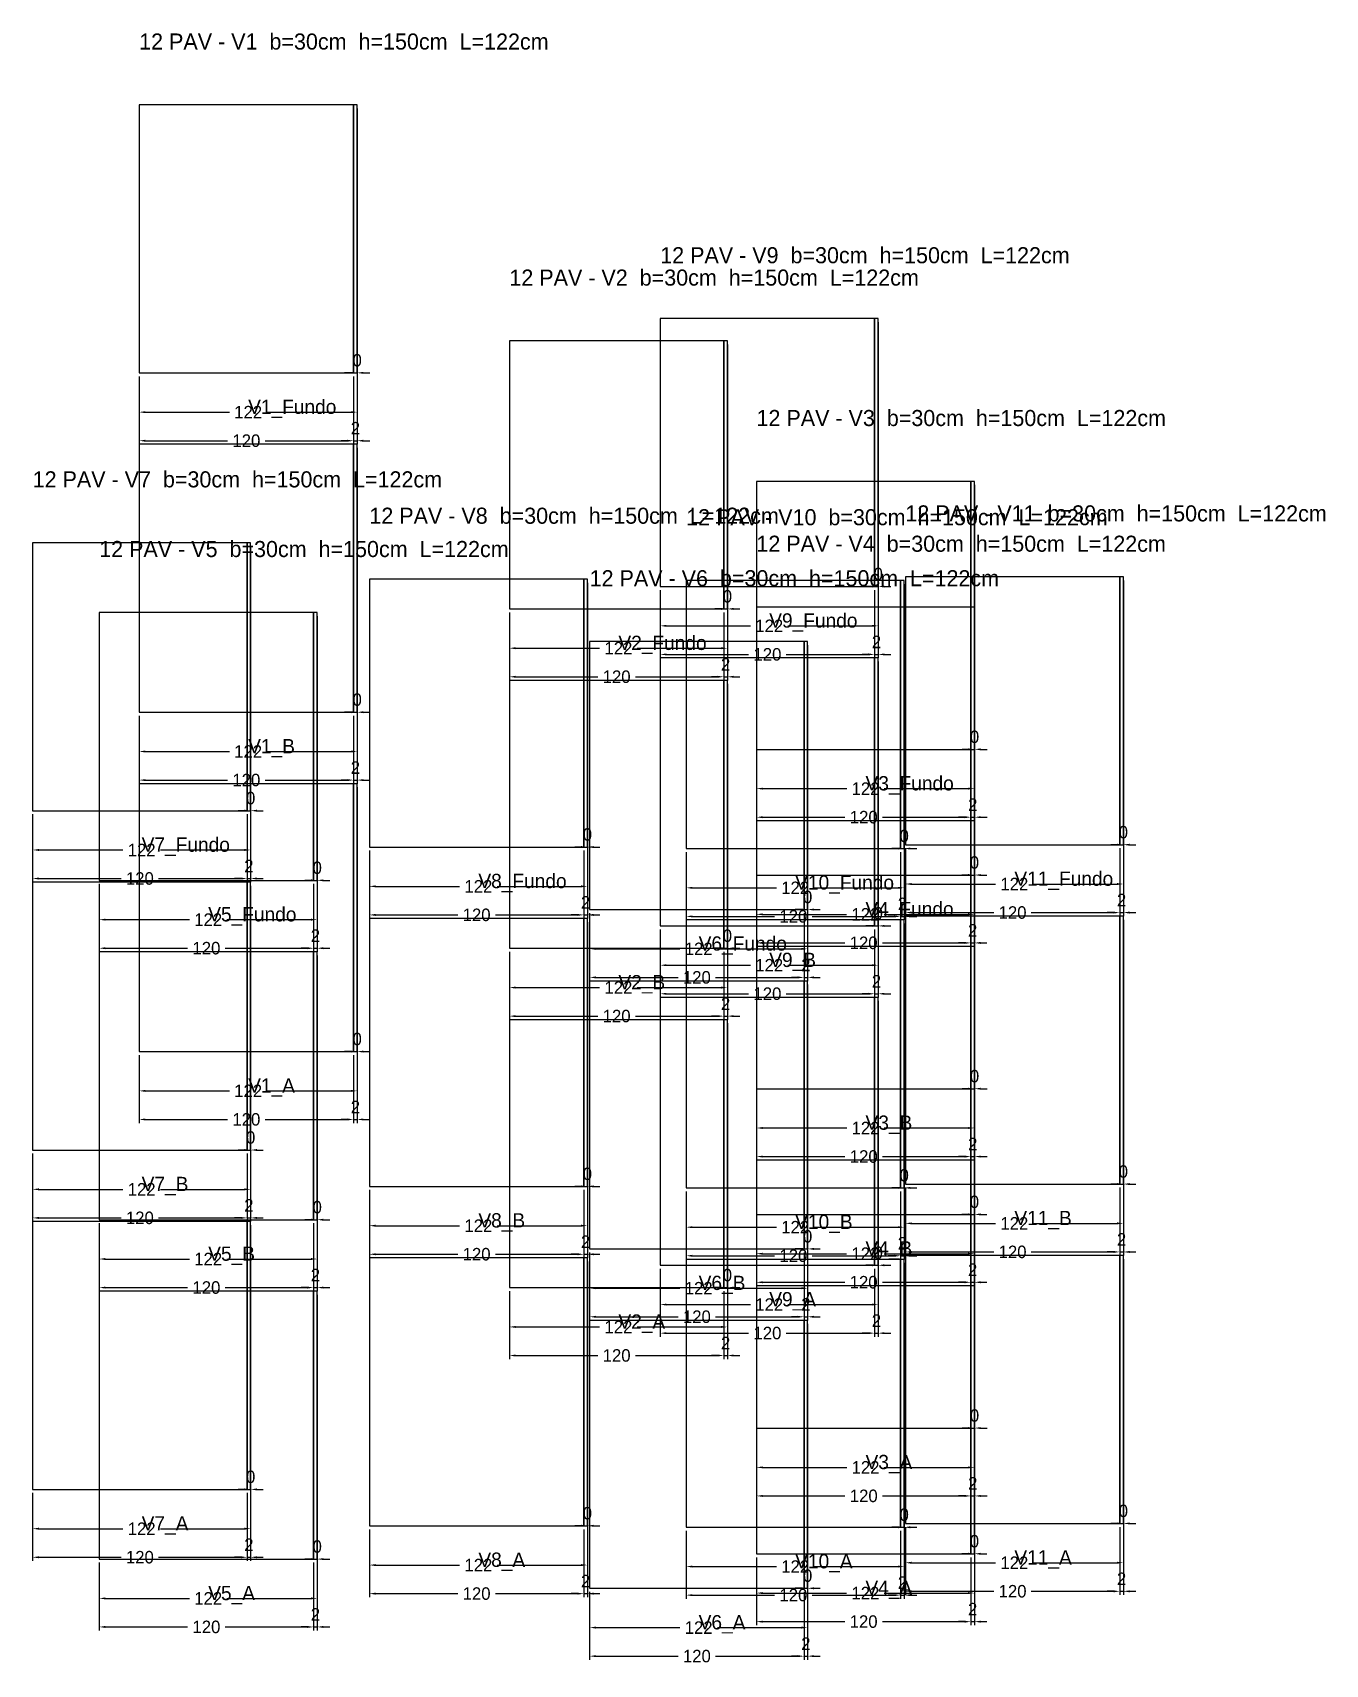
# Model space of a CAD drawing. Header units: metres. Extents: x 180 to 6304, y -11808 to -336.
# Drawn here: x 5581 to 6304, y -1250 to -336 of the extents above; entities that cross this region are included whole.
import ezdxf

# ---------------------------------------------------------------- set-up
doc = ezdxf.new("R2010")
doc.units = ezdxf.units.M
doc.layers.add('COTA', color=3, linetype='Continuous')
doc.dimstyles.new('COTA_VIG', dxfattribs={"dimtxt": 7, "dimasz": 3.5, "dimexe": 2, "dimexo": 2, "dimgap": 1.5, "dimtad": 1, "dimdec": 1, "dimcen": 2.5, "dimclrd": 3, "dimclre": 3, "dimclrt": 3, "dimazin": 3, "dimtfac": 1, "dimtmove": 0, "dimatfit": 3})

msp = doc.modelspace()

# ---------------------------------------------------------------- texts
at = {"layer": 'NOMENCLATURA', "char_height": 9, "attachment_point": 1}
for s, insert in [('12 PAV - V1  b=30cm  h=150cm  L=122cm', (5640.42, -336.75)), ('12 PAV - V9  b=30cm  h=150cm  L=122cm', (5932, -456.39)), ('12 PAV - V2  b=30cm  h=150cm  L=122cm', (5847.61, -468.91)), ('12 PAV - V3  b=30cm  h=150cm  L=122cm', (5985.9, -547.53)), ('12 PAV - V7  b=30cm  h=150cm  L=122cm', (5580.82, -581.87)), ('12 PAV - V8  b=30cm  h=150cm  L=122cm', (5769.25, -602.23)), ('12 PAV - V10  b=30cm  h=150cm  L=122cm', (5946.53, -603.07)), ('12 PAV - V11  b=30cm  h=150cm  L=122cm', (6069.18, -600.93)), ('12 PAV - V5  b=30cm  h=150cm  L=122cm', (5618.06, -620.88)), ('12 PAV - V4  b=30cm  h=150cm  L=122cm', (5985.83, -617.91)), ('12 PAV - V6  b=30cm  h=150cm  L=122cm', (5892.51, -637.23))]:
    msp.add_mtext(s, dxfattribs=dict(at, insert=insert))
at = {"layer": 'Texto Secao', "char_height": 8, "attachment_point": 1}
for s, insert in [('V1_Fundo', (5701.42, -541.75)), ('V9_Fundo', (5993, -661.39)), ('V2_Fundo', (5908.61, -673.91)), ('V1_B', (5701.42, -731.75)), ('V3_Fundo', (6046.9, -752.53)), ('V7_Fundo', (5641.82, -786.87)), ('V8_Fundo', (5830.25, -807.23)), ('V10_Fundo', (6007.53, -808.07)), ('V11_Fundo', (6130.18, -805.93)), ('V5_Fundo', (5679.06, -825.88)), ('V4_Fundo', (6046.83, -822.91)), ('V6_Fundo', (5953.51, -842.23)), ('V9_B', (5993, -851.39)), ('V2_B', (5908.61, -863.91)), ('V1_A', (5701.42, -921.75)), ('V3_B', (6046.9, -942.53)), ('V7_B', (5641.82, -976.87)), ('V8_B', (5830.25, -997.23)), ('V10_B', (6007.53, -998.07)), ('V11_B', (6130.18, -995.93)), ('V4_B', (6046.83, -1012.91)), ('V5_B', (5679.06, -1015.88)), ('V6_B', (5953.51, -1032.23)), ('V9_A', (5993, -1041.39)), ('V2_A', (5908.61, -1053.91)), ('V3_A', (6046.9, -1132.53)), ('V7_A', (5641.82, -1166.87)), ('V8_A', (5830.25, -1187.23)), ('V11_A', (6130.18, -1185.93)), ('V10_A', (6007.53, -1188.07)), ('V5_A', (5679.06, -1205.88)), ('V4_A', (6046.83, -1202.91)), ('V6_A', (5953.51, -1222.23))]:
    msp.add_mtext(s, dxfattribs=dict(at, insert=insert))

# ---------------------------------------------------------------- blocks, each defined once
blk = doc.blocks.new('_CLOSEDFILLED')
at = {"color": 0, "linetype": 'BYBLOCK'}
blk.add_solid([(-1, 0.16), (0, 0), (-1, -0.16)], dxfattribs=at)
blk = doc.blocks.new('*D1')
at = {"color": 3}
for p, q in [((5640.42, -908.75), (5640.42, -930.75)), ((5762.42, -908.75), (5762.42, -930.75)), ((5643.92, -928.75), (5690.92, -928.75)), ((5711.92, -928.75), (5758.92, -928.75))]:
    blk.add_line(p, q, dxfattribs=at)
at = {"layer": 'Defpoints'}
for p in [(5640.42, -906.75), (5762.42, -906.75), (5640.42, -928.75)]:
    blk.add_point(p, dxfattribs=at)
at = {"layer": 'COTA', "color": 3, "xscale": 3.5, "yscale": 3.5, "rotation": 180}
blk.add_blockref('_CLOSEDFILLED', (5640.42, -928.75), dxfattribs=at)
at = {"layer": 'COTA', "color": 3, "xscale": 3.5, "yscale": 3.5}
blk.add_blockref('_CLOSEDFILLED', (5762.42, -928.75), dxfattribs=at)
at = {"layer": 'COTA', "color": 3, "insert": (5701.42, -928.75), "char_height": 7, "attachment_point": 5}
blk.add_mtext('122', dxfattribs=at)
blk = doc.blocks.new('*D2')
at = {"color": 3}
for p, q in [((5640.42, -908.75), (5640.42, -946.75)), ((5760.42, -908.75), (5760.42, -946.75)), ((5643.92, -944.75), (5689.92, -944.75)), ((5710.92, -944.75), (5756.92, -944.75))]:
    blk.add_line(p, q, dxfattribs=at)
at = {"layer": 'Defpoints'}
for p in [(5640.42, -906.75), (5760.42, -906.75), (5640.42, -944.75)]:
    blk.add_point(p, dxfattribs=at)
at = {"layer": 'COTA', "color": 3, "xscale": 3.5, "yscale": 3.5, "rotation": 180}
blk.add_blockref('_CLOSEDFILLED', (5640.42, -944.75), dxfattribs=at)
at = {"layer": 'COTA', "color": 3, "xscale": 3.5, "yscale": 3.5}
blk.add_blockref('_CLOSEDFILLED', (5760.42, -944.75), dxfattribs=at)
at = {"layer": 'COTA', "color": 3, "insert": (5700.42, -944.75), "char_height": 7, "attachment_point": 5}
blk.add_mtext('120', dxfattribs=at)
blk = doc.blocks.new('*D5')
at = {"color": 3}
for p, q in [((5640.42, -718.75), (5640.42, -740.75)), ((5762.42, -718.75), (5762.42, -740.75)), ((5643.92, -738.75), (5690.92, -738.75)), ((5711.92, -738.75), (5758.92, -738.75))]:
    blk.add_line(p, q, dxfattribs=at)
at = {"layer": 'Defpoints'}
for p in [(5640.42, -716.75), (5762.42, -716.75), (5640.42, -738.75)]:
    blk.add_point(p, dxfattribs=at)
at = {"layer": 'COTA', "color": 3, "xscale": 3.5, "yscale": 3.5, "rotation": 180}
blk.add_blockref('_CLOSEDFILLED', (5640.42, -738.75), dxfattribs=at)
at = {"layer": 'COTA', "color": 3, "xscale": 3.5, "yscale": 3.5}
blk.add_blockref('_CLOSEDFILLED', (5762.42, -738.75), dxfattribs=at)
at = {"layer": 'COTA', "color": 3, "insert": (5701.42, -738.75), "char_height": 7, "attachment_point": 5}
blk.add_mtext('122', dxfattribs=at)
blk = doc.blocks.new('*D6')
at = {"color": 3}
for p, q in [((5640.42, -718.75), (5640.42, -756.75)), ((5760.42, -718.75), (5760.42, -756.75)), ((5643.92, -754.75), (5689.92, -754.75)), ((5710.92, -754.75), (5756.92, -754.75))]:
    blk.add_line(p, q, dxfattribs=at)
at = {"layer": 'Defpoints'}
for p in [(5640.42, -716.75), (5760.42, -716.75), (5640.42, -754.75)]:
    blk.add_point(p, dxfattribs=at)
at = {"layer": 'COTA', "color": 3, "xscale": 3.5, "yscale": 3.5, "rotation": 180}
blk.add_blockref('_CLOSEDFILLED', (5640.42, -754.75), dxfattribs=at)
at = {"layer": 'COTA', "color": 3, "xscale": 3.5, "yscale": 3.5}
blk.add_blockref('_CLOSEDFILLED', (5760.42, -754.75), dxfattribs=at)
at = {"layer": 'COTA', "color": 3, "insert": (5700.42, -754.75), "char_height": 7, "attachment_point": 5}
blk.add_mtext('120', dxfattribs=at)
blk = doc.blocks.new('*D9')
at = {"color": 3}
for p, q in [((5640.42, -528.75), (5640.42, -550.75)), ((5762.42, -528.75), (5762.42, -550.75)), ((5643.92, -548.75), (5690.92, -548.75)), ((5711.92, -548.75), (5758.92, -548.75))]:
    blk.add_line(p, q, dxfattribs=at)
at = {"layer": 'Defpoints'}
for p in [(5640.42, -526.75), (5762.42, -526.75), (5640.42, -548.75)]:
    blk.add_point(p, dxfattribs=at)
at = {"layer": 'COTA', "color": 3, "xscale": 3.5, "yscale": 3.5, "rotation": 180}
blk.add_blockref('_CLOSEDFILLED', (5640.42, -548.75), dxfattribs=at)
at = {"layer": 'COTA', "color": 3, "xscale": 3.5, "yscale": 3.5}
blk.add_blockref('_CLOSEDFILLED', (5762.42, -548.75), dxfattribs=at)
at = {"layer": 'COTA', "color": 3, "insert": (5701.42, -548.75), "char_height": 7, "attachment_point": 5}
blk.add_mtext('122', dxfattribs=at)
blk = doc.blocks.new('*D10')
at = {"color": 3}
for p, q in [((5640.42, -528.75), (5640.42, -566.75)), ((5760.42, -528.75), (5760.42, -566.75)), ((5643.92, -564.75), (5689.92, -564.75)), ((5710.92, -564.75), (5756.92, -564.75))]:
    blk.add_line(p, q, dxfattribs=at)
at = {"layer": 'Defpoints'}
for p in [(5640.42, -526.75), (5760.42, -526.75), (5640.42, -564.75)]:
    blk.add_point(p, dxfattribs=at)
at = {"layer": 'COTA', "color": 3, "xscale": 3.5, "yscale": 3.5, "rotation": 180}
blk.add_blockref('_CLOSEDFILLED', (5640.42, -564.75), dxfattribs=at)
at = {"layer": 'COTA', "color": 3, "xscale": 3.5, "yscale": 3.5}
blk.add_blockref('_CLOSEDFILLED', (5760.42, -564.75), dxfattribs=at)
at = {"layer": 'COTA', "color": 3, "insert": (5700.42, -564.75), "char_height": 7, "attachment_point": 5}
blk.add_mtext('120', dxfattribs=at)
blk = doc.blocks.new('*D13')
at = {"color": 3}
for p, q in [((5847.61, -1040.91), (5847.61, -1062.91)), ((5969.61, -1040.91), (5969.61, -1062.91)), ((5851.11, -1060.91), (5898.11, -1060.91)), ((5919.11, -1060.91), (5966.11, -1060.91))]:
    blk.add_line(p, q, dxfattribs=at)
at = {"layer": 'Defpoints'}
for p in [(5847.61, -1038.91), (5969.61, -1038.91), (5847.61, -1060.91)]:
    blk.add_point(p, dxfattribs=at)
at = {"layer": 'COTA', "color": 3, "xscale": 3.5, "yscale": 3.5, "rotation": 180}
blk.add_blockref('_CLOSEDFILLED', (5847.61, -1060.91), dxfattribs=at)
at = {"layer": 'COTA', "color": 3, "xscale": 3.5, "yscale": 3.5}
blk.add_blockref('_CLOSEDFILLED', (5969.61, -1060.91), dxfattribs=at)
at = {"layer": 'COTA', "color": 3, "insert": (5908.61, -1060.91), "char_height": 7, "attachment_point": 5}
blk.add_mtext('122', dxfattribs=at)
blk = doc.blocks.new('*D14')
at = {"color": 3}
for p, q in [((5847.61, -1040.91), (5847.61, -1078.91)), ((5967.61, -1040.91), (5967.61, -1078.91)), ((5851.11, -1076.91), (5897.11, -1076.91)), ((5918.11, -1076.91), (5964.11, -1076.91))]:
    blk.add_line(p, q, dxfattribs=at)
at = {"layer": 'Defpoints'}
for p in [(5847.61, -1038.91), (5967.61, -1038.91), (5847.61, -1076.91)]:
    blk.add_point(p, dxfattribs=at)
at = {"layer": 'COTA', "color": 3, "xscale": 3.5, "yscale": 3.5, "rotation": 180}
blk.add_blockref('_CLOSEDFILLED', (5847.61, -1076.91), dxfattribs=at)
at = {"layer": 'COTA', "color": 3, "xscale": 3.5, "yscale": 3.5}
blk.add_blockref('_CLOSEDFILLED', (5967.61, -1076.91), dxfattribs=at)
at = {"layer": 'COTA', "color": 3, "insert": (5907.61, -1076.91), "char_height": 7, "attachment_point": 5}
blk.add_mtext('120', dxfattribs=at)
blk = doc.blocks.new('*D17')
at = {"color": 3}
for p, q in [((5847.61, -850.91), (5847.61, -872.91)), ((5969.61, -850.91), (5969.61, -872.91)), ((5851.11, -870.91), (5898.11, -870.91)), ((5919.11, -870.91), (5966.11, -870.91))]:
    blk.add_line(p, q, dxfattribs=at)
at = {"layer": 'Defpoints'}
for p in [(5847.61, -848.91), (5969.61, -848.91), (5847.61, -870.91)]:
    blk.add_point(p, dxfattribs=at)
at = {"layer": 'COTA', "color": 3, "xscale": 3.5, "yscale": 3.5, "rotation": 180}
blk.add_blockref('_CLOSEDFILLED', (5847.61, -870.91), dxfattribs=at)
at = {"layer": 'COTA', "color": 3, "xscale": 3.5, "yscale": 3.5}
blk.add_blockref('_CLOSEDFILLED', (5969.61, -870.91), dxfattribs=at)
at = {"layer": 'COTA', "color": 3, "insert": (5908.61, -870.91), "char_height": 7, "attachment_point": 5}
blk.add_mtext('122', dxfattribs=at)
blk = doc.blocks.new('*D18')
at = {"color": 3}
for p, q in [((5847.61, -850.91), (5847.61, -888.91)), ((5967.61, -850.91), (5967.61, -888.91)), ((5851.11, -886.91), (5897.11, -886.91)), ((5918.11, -886.91), (5964.11, -886.91))]:
    blk.add_line(p, q, dxfattribs=at)
at = {"layer": 'Defpoints'}
for p in [(5847.61, -848.91), (5967.61, -848.91), (5847.61, -886.91)]:
    blk.add_point(p, dxfattribs=at)
at = {"layer": 'COTA', "color": 3, "xscale": 3.5, "yscale": 3.5, "rotation": 180}
blk.add_blockref('_CLOSEDFILLED', (5847.61, -886.91), dxfattribs=at)
at = {"layer": 'COTA', "color": 3, "xscale": 3.5, "yscale": 3.5}
blk.add_blockref('_CLOSEDFILLED', (5967.61, -886.91), dxfattribs=at)
at = {"layer": 'COTA', "color": 3, "insert": (5907.61, -886.91), "char_height": 7, "attachment_point": 5}
blk.add_mtext('120', dxfattribs=at)
blk = doc.blocks.new('*D21')
at = {"color": 3}
for p, q in [((5847.61, -660.91), (5847.61, -682.91)), ((5969.61, -660.91), (5969.61, -682.91)), ((5851.11, -680.91), (5898.11, -680.91)), ((5919.11, -680.91), (5966.11, -680.91))]:
    blk.add_line(p, q, dxfattribs=at)
at = {"layer": 'Defpoints'}
for p in [(5847.61, -658.91), (5969.61, -658.91), (5847.61, -680.91)]:
    blk.add_point(p, dxfattribs=at)
at = {"layer": 'COTA', "color": 3, "xscale": 3.5, "yscale": 3.5, "rotation": 180}
blk.add_blockref('_CLOSEDFILLED', (5847.61, -680.91), dxfattribs=at)
at = {"layer": 'COTA', "color": 3, "xscale": 3.5, "yscale": 3.5}
blk.add_blockref('_CLOSEDFILLED', (5969.61, -680.91), dxfattribs=at)
at = {"layer": 'COTA', "color": 3, "insert": (5908.61, -680.91), "char_height": 7, "attachment_point": 5}
blk.add_mtext('122', dxfattribs=at)
blk = doc.blocks.new('*D22')
at = {"color": 3}
for p, q in [((5847.61, -660.91), (5847.61, -698.91)), ((5967.61, -660.91), (5967.61, -698.91)), ((5851.11, -696.91), (5897.11, -696.91)), ((5918.11, -696.91), (5964.11, -696.91))]:
    blk.add_line(p, q, dxfattribs=at)
at = {"layer": 'Defpoints'}
for p in [(5847.61, -658.91), (5967.61, -658.91), (5847.61, -696.91)]:
    blk.add_point(p, dxfattribs=at)
at = {"layer": 'COTA', "color": 3, "xscale": 3.5, "yscale": 3.5, "rotation": 180}
blk.add_blockref('_CLOSEDFILLED', (5847.61, -696.91), dxfattribs=at)
at = {"layer": 'COTA', "color": 3, "xscale": 3.5, "yscale": 3.5}
blk.add_blockref('_CLOSEDFILLED', (5967.61, -696.91), dxfattribs=at)
at = {"layer": 'COTA', "color": 3, "insert": (5907.61, -696.91), "char_height": 7, "attachment_point": 5}
blk.add_mtext('120', dxfattribs=at)
blk = doc.blocks.new('*D25')
at = {"color": 3}
for p, q in [((5985.9, -1119.53), (5985.9, -1141.53)), ((6107.9, -1119.53), (6107.9, -1141.53)), ((5989.4, -1139.53), (6036.4, -1139.53)), ((6057.4, -1139.53), (6104.4, -1139.53))]:
    blk.add_line(p, q, dxfattribs=at)
at = {"layer": 'Defpoints'}
for p in [(5985.9, -1117.53), (6107.9, -1117.53), (5985.9, -1139.53)]:
    blk.add_point(p, dxfattribs=at)
at = {"layer": 'COTA', "color": 3, "xscale": 3.5, "yscale": 3.5, "rotation": 180}
blk.add_blockref('_CLOSEDFILLED', (5985.9, -1139.53), dxfattribs=at)
at = {"layer": 'COTA', "color": 3, "xscale": 3.5, "yscale": 3.5}
blk.add_blockref('_CLOSEDFILLED', (6107.9, -1139.53), dxfattribs=at)
at = {"layer": 'COTA', "color": 3, "insert": (6046.9, -1139.53), "char_height": 7, "attachment_point": 5}
blk.add_mtext('122', dxfattribs=at)
blk = doc.blocks.new('*D26')
at = {"color": 3}
for p, q in [((5985.9, -1119.53), (5985.9, -1157.53)), ((6105.9, -1119.53), (6105.9, -1157.53)), ((5989.4, -1155.53), (6035.4, -1155.53)), ((6056.4, -1155.53), (6102.4, -1155.53))]:
    blk.add_line(p, q, dxfattribs=at)
at = {"layer": 'Defpoints'}
for p in [(5985.9, -1117.53), (6105.9, -1117.53), (5985.9, -1155.53)]:
    blk.add_point(p, dxfattribs=at)
at = {"layer": 'COTA', "color": 3, "xscale": 3.5, "yscale": 3.5, "rotation": 180}
blk.add_blockref('_CLOSEDFILLED', (5985.9, -1155.53), dxfattribs=at)
at = {"layer": 'COTA', "color": 3, "xscale": 3.5, "yscale": 3.5}
blk.add_blockref('_CLOSEDFILLED', (6105.9, -1155.53), dxfattribs=at)
at = {"layer": 'COTA', "color": 3, "insert": (6045.9, -1155.53), "char_height": 7, "attachment_point": 5}
blk.add_mtext('120', dxfattribs=at)
blk = doc.blocks.new('*D29')
at = {"color": 3}
for p, q in [((5985.9, -929.53), (5985.9, -951.53)), ((6107.9, -929.53), (6107.9, -951.53)), ((5989.4, -949.53), (6036.4, -949.53)), ((6057.4, -949.53), (6104.4, -949.53))]:
    blk.add_line(p, q, dxfattribs=at)
at = {"layer": 'Defpoints'}
for p in [(5985.9, -927.53), (6107.9, -927.53), (5985.9, -949.53)]:
    blk.add_point(p, dxfattribs=at)
at = {"layer": 'COTA', "color": 3, "xscale": 3.5, "yscale": 3.5, "rotation": 180}
blk.add_blockref('_CLOSEDFILLED', (5985.9, -949.53), dxfattribs=at)
at = {"layer": 'COTA', "color": 3, "xscale": 3.5, "yscale": 3.5}
blk.add_blockref('_CLOSEDFILLED', (6107.9, -949.53), dxfattribs=at)
at = {"layer": 'COTA', "color": 3, "insert": (6046.9, -949.53), "char_height": 7, "attachment_point": 5}
blk.add_mtext('122', dxfattribs=at)
blk = doc.blocks.new('*D30')
at = {"color": 3}
for p, q in [((5985.9, -929.53), (5985.9, -967.53)), ((6105.9, -929.53), (6105.9, -967.53)), ((5989.4, -965.53), (6035.4, -965.53)), ((6056.4, -965.53), (6102.4, -965.53))]:
    blk.add_line(p, q, dxfattribs=at)
at = {"layer": 'Defpoints'}
for p in [(5985.9, -927.53), (6105.9, -927.53), (5985.9, -965.53)]:
    blk.add_point(p, dxfattribs=at)
at = {"layer": 'COTA', "color": 3, "xscale": 3.5, "yscale": 3.5, "rotation": 180}
blk.add_blockref('_CLOSEDFILLED', (5985.9, -965.53), dxfattribs=at)
at = {"layer": 'COTA', "color": 3, "xscale": 3.5, "yscale": 3.5}
blk.add_blockref('_CLOSEDFILLED', (6105.9, -965.53), dxfattribs=at)
at = {"layer": 'COTA', "color": 3, "insert": (6045.9, -965.53), "char_height": 7, "attachment_point": 5}
blk.add_mtext('120', dxfattribs=at)
blk = doc.blocks.new('*D33')
at = {"color": 3}
for p, q in [((5985.9, -739.53), (5985.9, -761.53)), ((6107.9, -739.53), (6107.9, -761.53)), ((5989.4, -759.53), (6036.4, -759.53)), ((6057.4, -759.53), (6104.4, -759.53))]:
    blk.add_line(p, q, dxfattribs=at)
at = {"layer": 'Defpoints'}
for p in [(5985.9, -737.53), (6107.9, -737.53), (5985.9, -759.53)]:
    blk.add_point(p, dxfattribs=at)
at = {"layer": 'COTA', "color": 3, "xscale": 3.5, "yscale": 3.5, "rotation": 180}
blk.add_blockref('_CLOSEDFILLED', (5985.9, -759.53), dxfattribs=at)
at = {"layer": 'COTA', "color": 3, "xscale": 3.5, "yscale": 3.5}
blk.add_blockref('_CLOSEDFILLED', (6107.9, -759.53), dxfattribs=at)
at = {"layer": 'COTA', "color": 3, "insert": (6046.9, -759.53), "char_height": 7, "attachment_point": 5}
blk.add_mtext('122', dxfattribs=at)
blk = doc.blocks.new('*D34')
at = {"color": 3}
for p, q in [((5985.9, -739.53), (5985.9, -777.53)), ((6105.9, -739.53), (6105.9, -777.53)), ((5989.4, -775.53), (6035.4, -775.53)), ((6056.4, -775.53), (6102.4, -775.53))]:
    blk.add_line(p, q, dxfattribs=at)
at = {"layer": 'Defpoints'}
for p in [(5985.9, -737.53), (6105.9, -737.53), (5985.9, -775.53)]:
    blk.add_point(p, dxfattribs=at)
at = {"layer": 'COTA', "color": 3, "xscale": 3.5, "yscale": 3.5, "rotation": 180}
blk.add_blockref('_CLOSEDFILLED', (5985.9, -775.53), dxfattribs=at)
at = {"layer": 'COTA', "color": 3, "xscale": 3.5, "yscale": 3.5}
blk.add_blockref('_CLOSEDFILLED', (6105.9, -775.53), dxfattribs=at)
at = {"layer": 'COTA', "color": 3, "insert": (6045.9, -775.53), "char_height": 7, "attachment_point": 5}
blk.add_mtext('120', dxfattribs=at)
blk = doc.blocks.new('*D37')
at = {"color": 3}
for p, q in [((5985.83, -1189.91), (5985.83, -1211.91)), ((6107.83, -1189.91), (6107.83, -1211.91)), ((5989.33, -1209.91), (6036.33, -1209.91)), ((6057.33, -1209.91), (6104.33, -1209.91))]:
    blk.add_line(p, q, dxfattribs=at)
at = {"layer": 'Defpoints'}
for p in [(5985.83, -1187.91), (6107.83, -1187.91), (5985.83, -1209.91)]:
    blk.add_point(p, dxfattribs=at)
at = {"layer": 'COTA', "color": 3, "xscale": 3.5, "yscale": 3.5, "rotation": 180}
blk.add_blockref('_CLOSEDFILLED', (5985.83, -1209.91), dxfattribs=at)
at = {"layer": 'COTA', "color": 3, "xscale": 3.5, "yscale": 3.5}
blk.add_blockref('_CLOSEDFILLED', (6107.83, -1209.91), dxfattribs=at)
at = {"layer": 'COTA', "color": 3, "insert": (6046.83, -1209.91), "char_height": 7, "attachment_point": 5}
blk.add_mtext('122', dxfattribs=at)
blk = doc.blocks.new('*D38')
at = {"color": 3}
for p, q in [((5985.83, -1189.91), (5985.83, -1227.91)), ((6105.83, -1189.91), (6105.83, -1227.91)), ((5989.33, -1225.91), (6035.33, -1225.91)), ((6056.33, -1225.91), (6102.33, -1225.91))]:
    blk.add_line(p, q, dxfattribs=at)
at = {"layer": 'Defpoints'}
for p in [(5985.83, -1187.91), (6105.83, -1187.91), (5985.83, -1225.91)]:
    blk.add_point(p, dxfattribs=at)
at = {"layer": 'COTA', "color": 3, "xscale": 3.5, "yscale": 3.5, "rotation": 180}
blk.add_blockref('_CLOSEDFILLED', (5985.83, -1225.91), dxfattribs=at)
at = {"layer": 'COTA', "color": 3, "xscale": 3.5, "yscale": 3.5}
blk.add_blockref('_CLOSEDFILLED', (6105.83, -1225.91), dxfattribs=at)
at = {"layer": 'COTA', "color": 3, "insert": (6045.83, -1225.91), "char_height": 7, "attachment_point": 5}
blk.add_mtext('120', dxfattribs=at)
blk = doc.blocks.new('*D41')
at = {"color": 3}
for p, q in [((5985.83, -999.91), (5985.83, -1021.91)), ((6107.83, -999.91), (6107.83, -1021.91)), ((5989.33, -1019.91), (6036.33, -1019.91)), ((6057.33, -1019.91), (6104.33, -1019.91))]:
    blk.add_line(p, q, dxfattribs=at)
at = {"layer": 'Defpoints'}
for p in [(5985.83, -997.91), (6107.83, -997.91), (5985.83, -1019.91)]:
    blk.add_point(p, dxfattribs=at)
at = {"layer": 'COTA', "color": 3, "xscale": 3.5, "yscale": 3.5, "rotation": 180}
blk.add_blockref('_CLOSEDFILLED', (5985.83, -1019.91), dxfattribs=at)
at = {"layer": 'COTA', "color": 3, "xscale": 3.5, "yscale": 3.5}
blk.add_blockref('_CLOSEDFILLED', (6107.83, -1019.91), dxfattribs=at)
at = {"layer": 'COTA', "color": 3, "insert": (6046.83, -1019.91), "char_height": 7, "attachment_point": 5}
blk.add_mtext('122', dxfattribs=at)
blk = doc.blocks.new('*D42')
at = {"color": 3}
for p, q in [((5985.83, -999.91), (5985.83, -1037.91)), ((6105.83, -999.91), (6105.83, -1037.91)), ((5989.33, -1035.91), (6035.33, -1035.91)), ((6056.33, -1035.91), (6102.33, -1035.91))]:
    blk.add_line(p, q, dxfattribs=at)
at = {"layer": 'Defpoints'}
for p in [(5985.83, -997.91), (6105.83, -997.91), (5985.83, -1035.91)]:
    blk.add_point(p, dxfattribs=at)
at = {"layer": 'COTA', "color": 3, "xscale": 3.5, "yscale": 3.5, "rotation": 180}
blk.add_blockref('_CLOSEDFILLED', (5985.83, -1035.91), dxfattribs=at)
at = {"layer": 'COTA', "color": 3, "xscale": 3.5, "yscale": 3.5}
blk.add_blockref('_CLOSEDFILLED', (6105.83, -1035.91), dxfattribs=at)
at = {"layer": 'COTA', "color": 3, "insert": (6045.83, -1035.91), "char_height": 7, "attachment_point": 5}
blk.add_mtext('120', dxfattribs=at)
blk = doc.blocks.new('*D45')
at = {"color": 3}
for p, q in [((5985.83, -809.91), (5985.83, -831.91)), ((6107.83, -809.91), (6107.83, -831.91)), ((5989.33, -829.91), (6036.33, -829.91)), ((6057.33, -829.91), (6104.33, -829.91))]:
    blk.add_line(p, q, dxfattribs=at)
at = {"layer": 'Defpoints'}
for p in [(5985.83, -807.91), (6107.83, -807.91), (5985.83, -829.91)]:
    blk.add_point(p, dxfattribs=at)
at = {"layer": 'COTA', "color": 3, "xscale": 3.5, "yscale": 3.5, "rotation": 180}
blk.add_blockref('_CLOSEDFILLED', (5985.83, -829.91), dxfattribs=at)
at = {"layer": 'COTA', "color": 3, "xscale": 3.5, "yscale": 3.5}
blk.add_blockref('_CLOSEDFILLED', (6107.83, -829.91), dxfattribs=at)
at = {"layer": 'COTA', "color": 3, "insert": (6046.83, -829.91), "char_height": 7, "attachment_point": 5}
blk.add_mtext('122', dxfattribs=at)
blk = doc.blocks.new('*D46')
at = {"color": 3}
for p, q in [((5985.83, -809.91), (5985.83, -847.91)), ((6105.83, -809.91), (6105.83, -847.91)), ((5989.33, -845.91), (6035.33, -845.91)), ((6056.33, -845.91), (6102.33, -845.91))]:
    blk.add_line(p, q, dxfattribs=at)
at = {"layer": 'Defpoints'}
for p in [(5985.83, -807.91), (6105.83, -807.91), (5985.83, -845.91)]:
    blk.add_point(p, dxfattribs=at)
at = {"layer": 'COTA', "color": 3, "xscale": 3.5, "yscale": 3.5, "rotation": 180}
blk.add_blockref('_CLOSEDFILLED', (5985.83, -845.91), dxfattribs=at)
at = {"layer": 'COTA', "color": 3, "xscale": 3.5, "yscale": 3.5}
blk.add_blockref('_CLOSEDFILLED', (6105.83, -845.91), dxfattribs=at)
at = {"layer": 'COTA', "color": 3, "insert": (6045.83, -845.91), "char_height": 7, "attachment_point": 5}
blk.add_mtext('120', dxfattribs=at)
blk = doc.blocks.new('*D49')
at = {"color": 3}
for p, q in [((5618.06, -1192.88), (5618.06, -1214.88)), ((5740.06, -1192.88), (5740.06, -1214.88)), ((5621.56, -1212.88), (5668.56, -1212.88)), ((5689.56, -1212.88), (5736.56, -1212.88))]:
    blk.add_line(p, q, dxfattribs=at)
at = {"layer": 'Defpoints'}
for p in [(5618.06, -1190.88), (5740.06, -1190.88), (5618.06, -1212.88)]:
    blk.add_point(p, dxfattribs=at)
at = {"layer": 'COTA', "color": 3, "xscale": 3.5, "yscale": 3.5, "rotation": 180}
blk.add_blockref('_CLOSEDFILLED', (5618.06, -1212.88), dxfattribs=at)
at = {"layer": 'COTA', "color": 3, "xscale": 3.5, "yscale": 3.5}
blk.add_blockref('_CLOSEDFILLED', (5740.06, -1212.88), dxfattribs=at)
at = {"layer": 'COTA', "color": 3, "insert": (5679.06, -1212.88), "char_height": 7, "attachment_point": 5}
blk.add_mtext('122', dxfattribs=at)
blk = doc.blocks.new('*D50')
at = {"color": 3}
for p, q in [((5618.06, -1192.88), (5618.06, -1230.88)), ((5738.06, -1192.88), (5738.06, -1230.88)), ((5621.56, -1228.88), (5667.56, -1228.88)), ((5688.56, -1228.88), (5734.56, -1228.88))]:
    blk.add_line(p, q, dxfattribs=at)
at = {"layer": 'Defpoints'}
for p in [(5618.06, -1190.88), (5738.06, -1190.88), (5618.06, -1228.88)]:
    blk.add_point(p, dxfattribs=at)
at = {"layer": 'COTA', "color": 3, "xscale": 3.5, "yscale": 3.5, "rotation": 180}
blk.add_blockref('_CLOSEDFILLED', (5618.06, -1228.88), dxfattribs=at)
at = {"layer": 'COTA', "color": 3, "xscale": 3.5, "yscale": 3.5}
blk.add_blockref('_CLOSEDFILLED', (5738.06, -1228.88), dxfattribs=at)
at = {"layer": 'COTA', "color": 3, "insert": (5678.06, -1228.88), "char_height": 7, "attachment_point": 5}
blk.add_mtext('120', dxfattribs=at)
blk = doc.blocks.new('*D53')
at = {"color": 3}
for p, q in [((5618.06, -1002.88), (5618.06, -1024.88)), ((5740.06, -1002.88), (5740.06, -1024.88)), ((5621.56, -1022.88), (5668.56, -1022.88)), ((5689.56, -1022.88), (5736.56, -1022.88))]:
    blk.add_line(p, q, dxfattribs=at)
at = {"layer": 'Defpoints'}
for p in [(5618.06, -1000.88), (5740.06, -1000.88), (5618.06, -1022.88)]:
    blk.add_point(p, dxfattribs=at)
at = {"layer": 'COTA', "color": 3, "xscale": 3.5, "yscale": 3.5, "rotation": 180}
blk.add_blockref('_CLOSEDFILLED', (5618.06, -1022.88), dxfattribs=at)
at = {"layer": 'COTA', "color": 3, "xscale": 3.5, "yscale": 3.5}
blk.add_blockref('_CLOSEDFILLED', (5740.06, -1022.88), dxfattribs=at)
at = {"layer": 'COTA', "color": 3, "insert": (5679.06, -1022.88), "char_height": 7, "attachment_point": 5}
blk.add_mtext('122', dxfattribs=at)
blk = doc.blocks.new('*D54')
at = {"color": 3}
for p, q in [((5618.06, -1002.88), (5618.06, -1040.88)), ((5738.06, -1002.88), (5738.06, -1040.88)), ((5621.56, -1038.88), (5667.56, -1038.88)), ((5688.56, -1038.88), (5734.56, -1038.88))]:
    blk.add_line(p, q, dxfattribs=at)
at = {"layer": 'Defpoints'}
for p in [(5618.06, -1000.88), (5738.06, -1000.88), (5618.06, -1038.88)]:
    blk.add_point(p, dxfattribs=at)
at = {"layer": 'COTA', "color": 3, "xscale": 3.5, "yscale": 3.5, "rotation": 180}
blk.add_blockref('_CLOSEDFILLED', (5618.06, -1038.88), dxfattribs=at)
at = {"layer": 'COTA', "color": 3, "xscale": 3.5, "yscale": 3.5}
blk.add_blockref('_CLOSEDFILLED', (5738.06, -1038.88), dxfattribs=at)
at = {"layer": 'COTA', "color": 3, "insert": (5678.06, -1038.88), "char_height": 7, "attachment_point": 5}
blk.add_mtext('120', dxfattribs=at)
blk = doc.blocks.new('*D57')
at = {"color": 3}
for p, q in [((5618.06, -812.88), (5618.06, -834.88)), ((5740.06, -812.88), (5740.06, -834.88)), ((5621.56, -832.88), (5668.56, -832.88)), ((5689.56, -832.88), (5736.56, -832.88))]:
    blk.add_line(p, q, dxfattribs=at)
at = {"layer": 'Defpoints'}
for p in [(5618.06, -810.88), (5740.06, -810.88), (5618.06, -832.88)]:
    blk.add_point(p, dxfattribs=at)
at = {"layer": 'COTA', "color": 3, "xscale": 3.5, "yscale": 3.5, "rotation": 180}
blk.add_blockref('_CLOSEDFILLED', (5618.06, -832.88), dxfattribs=at)
at = {"layer": 'COTA', "color": 3, "xscale": 3.5, "yscale": 3.5}
blk.add_blockref('_CLOSEDFILLED', (5740.06, -832.88), dxfattribs=at)
at = {"layer": 'COTA', "color": 3, "insert": (5679.06, -832.88), "char_height": 7, "attachment_point": 5}
blk.add_mtext('122', dxfattribs=at)
blk = doc.blocks.new('*D58')
at = {"color": 3}
for p, q in [((5618.06, -812.88), (5618.06, -850.88)), ((5738.06, -812.88), (5738.06, -850.88)), ((5621.56, -848.88), (5667.56, -848.88)), ((5688.56, -848.88), (5734.56, -848.88))]:
    blk.add_line(p, q, dxfattribs=at)
at = {"layer": 'Defpoints'}
for p in [(5618.06, -810.88), (5738.06, -810.88), (5618.06, -848.88)]:
    blk.add_point(p, dxfattribs=at)
at = {"layer": 'COTA', "color": 3, "xscale": 3.5, "yscale": 3.5, "rotation": 180}
blk.add_blockref('_CLOSEDFILLED', (5618.06, -848.88), dxfattribs=at)
at = {"layer": 'COTA', "color": 3, "xscale": 3.5, "yscale": 3.5}
blk.add_blockref('_CLOSEDFILLED', (5738.06, -848.88), dxfattribs=at)
at = {"layer": 'COTA', "color": 3, "insert": (5678.06, -848.88), "char_height": 7, "attachment_point": 5}
blk.add_mtext('120', dxfattribs=at)
blk = doc.blocks.new('*D61')
at = {"color": 3}
for p, q in [((5892.51, -1209.23), (5892.51, -1231.23)), ((6014.51, -1209.23), (6014.51, -1231.23)), ((5896.01, -1229.23), (5943.01, -1229.23)), ((5964.01, -1229.23), (6011.01, -1229.23))]:
    blk.add_line(p, q, dxfattribs=at)
at = {"layer": 'Defpoints'}
for p in [(5892.51, -1207.23), (6014.51, -1207.23), (5892.51, -1229.23)]:
    blk.add_point(p, dxfattribs=at)
at = {"layer": 'COTA', "color": 3, "xscale": 3.5, "yscale": 3.5, "rotation": 180}
blk.add_blockref('_CLOSEDFILLED', (5892.51, -1229.23), dxfattribs=at)
at = {"layer": 'COTA', "color": 3, "xscale": 3.5, "yscale": 3.5}
blk.add_blockref('_CLOSEDFILLED', (6014.51, -1229.23), dxfattribs=at)
at = {"layer": 'COTA', "color": 3, "insert": (5953.51, -1229.23), "char_height": 7, "attachment_point": 5}
blk.add_mtext('122', dxfattribs=at)
blk = doc.blocks.new('*D62')
at = {"color": 3}
for p, q in [((5892.51, -1209.23), (5892.51, -1247.23)), ((6012.51, -1209.23), (6012.51, -1247.23)), ((5896.01, -1245.23), (5942.01, -1245.23)), ((5963.01, -1245.23), (6009.01, -1245.23))]:
    blk.add_line(p, q, dxfattribs=at)
at = {"layer": 'Defpoints'}
for p in [(5892.51, -1207.23), (6012.51, -1207.23), (5892.51, -1245.23)]:
    blk.add_point(p, dxfattribs=at)
at = {"layer": 'COTA', "color": 3, "xscale": 3.5, "yscale": 3.5, "rotation": 180}
blk.add_blockref('_CLOSEDFILLED', (5892.51, -1245.23), dxfattribs=at)
at = {"layer": 'COTA', "color": 3, "xscale": 3.5, "yscale": 3.5}
blk.add_blockref('_CLOSEDFILLED', (6012.51, -1245.23), dxfattribs=at)
at = {"layer": 'COTA', "color": 3, "insert": (5952.51, -1245.23), "char_height": 7, "attachment_point": 5}
blk.add_mtext('120', dxfattribs=at)
blk = doc.blocks.new('*D65')
at = {"color": 3}
for p, q in [((5892.51, -1019.23), (5892.51, -1041.23)), ((6014.51, -1019.23), (6014.51, -1041.23)), ((5896.01, -1039.23), (5943.01, -1039.23)), ((5964.01, -1039.23), (6011.01, -1039.23))]:
    blk.add_line(p, q, dxfattribs=at)
at = {"layer": 'Defpoints'}
for p in [(5892.51, -1017.23), (6014.51, -1017.23), (5892.51, -1039.23)]:
    blk.add_point(p, dxfattribs=at)
at = {"layer": 'COTA', "color": 3, "xscale": 3.5, "yscale": 3.5, "rotation": 180}
blk.add_blockref('_CLOSEDFILLED', (5892.51, -1039.23), dxfattribs=at)
at = {"layer": 'COTA', "color": 3, "xscale": 3.5, "yscale": 3.5}
blk.add_blockref('_CLOSEDFILLED', (6014.51, -1039.23), dxfattribs=at)
at = {"layer": 'COTA', "color": 3, "insert": (5953.51, -1039.23), "char_height": 7, "attachment_point": 5}
blk.add_mtext('122', dxfattribs=at)
blk = doc.blocks.new('*D66')
at = {"color": 3}
for p, q in [((5892.51, -1019.23), (5892.51, -1057.23)), ((6012.51, -1019.23), (6012.51, -1057.23)), ((5896.01, -1055.23), (5942.01, -1055.23)), ((5963.01, -1055.23), (6009.01, -1055.23))]:
    blk.add_line(p, q, dxfattribs=at)
at = {"layer": 'Defpoints'}
for p in [(5892.51, -1017.23), (6012.51, -1017.23), (5892.51, -1055.23)]:
    blk.add_point(p, dxfattribs=at)
at = {"layer": 'COTA', "color": 3, "xscale": 3.5, "yscale": 3.5, "rotation": 180}
blk.add_blockref('_CLOSEDFILLED', (5892.51, -1055.23), dxfattribs=at)
at = {"layer": 'COTA', "color": 3, "xscale": 3.5, "yscale": 3.5}
blk.add_blockref('_CLOSEDFILLED', (6012.51, -1055.23), dxfattribs=at)
at = {"layer": 'COTA', "color": 3, "insert": (5952.51, -1055.23), "char_height": 7, "attachment_point": 5}
blk.add_mtext('120', dxfattribs=at)
blk = doc.blocks.new('*D69')
at = {"color": 3}
for p, q in [((5892.51, -829.23), (5892.51, -851.23)), ((6014.51, -829.23), (6014.51, -851.23)), ((5896.01, -849.23), (5943.01, -849.23)), ((5964.01, -849.23), (6011.01, -849.23))]:
    blk.add_line(p, q, dxfattribs=at)
at = {"layer": 'Defpoints'}
for p in [(5892.51, -827.23), (6014.51, -827.23), (5892.51, -849.23)]:
    blk.add_point(p, dxfattribs=at)
at = {"layer": 'COTA', "color": 3, "xscale": 3.5, "yscale": 3.5, "rotation": 180}
blk.add_blockref('_CLOSEDFILLED', (5892.51, -849.23), dxfattribs=at)
at = {"layer": 'COTA', "color": 3, "xscale": 3.5, "yscale": 3.5}
blk.add_blockref('_CLOSEDFILLED', (6014.51, -849.23), dxfattribs=at)
at = {"layer": 'COTA', "color": 3, "insert": (5953.51, -849.23), "char_height": 7, "attachment_point": 5}
blk.add_mtext('122', dxfattribs=at)
blk = doc.blocks.new('*D70')
at = {"color": 3}
for p, q in [((5892.51, -829.23), (5892.51, -867.23)), ((6012.51, -829.23), (6012.51, -867.23)), ((5896.01, -865.23), (5942.01, -865.23)), ((5963.01, -865.23), (6009.01, -865.23))]:
    blk.add_line(p, q, dxfattribs=at)
at = {"layer": 'Defpoints'}
for p in [(5892.51, -827.23), (6012.51, -827.23), (5892.51, -865.23)]:
    blk.add_point(p, dxfattribs=at)
at = {"layer": 'COTA', "color": 3, "xscale": 3.5, "yscale": 3.5, "rotation": 180}
blk.add_blockref('_CLOSEDFILLED', (5892.51, -865.23), dxfattribs=at)
at = {"layer": 'COTA', "color": 3, "xscale": 3.5, "yscale": 3.5}
blk.add_blockref('_CLOSEDFILLED', (6012.51, -865.23), dxfattribs=at)
at = {"layer": 'COTA', "color": 3, "insert": (5952.51, -865.23), "char_height": 7, "attachment_point": 5}
blk.add_mtext('120', dxfattribs=at)
blk = doc.blocks.new('*D73')
at = {"color": 3}
for p, q in [((5580.82, -1153.87), (5580.82, -1175.87)), ((5702.82, -1153.87), (5702.82, -1175.87)), ((5584.32, -1173.87), (5631.32, -1173.87)), ((5652.32, -1173.87), (5699.32, -1173.87))]:
    blk.add_line(p, q, dxfattribs=at)
at = {"layer": 'Defpoints'}
for p in [(5580.82, -1151.87), (5702.82, -1151.87), (5580.82, -1173.87)]:
    blk.add_point(p, dxfattribs=at)
at = {"layer": 'COTA', "color": 3, "xscale": 3.5, "yscale": 3.5, "rotation": 180}
blk.add_blockref('_CLOSEDFILLED', (5580.82, -1173.87), dxfattribs=at)
at = {"layer": 'COTA', "color": 3, "xscale": 3.5, "yscale": 3.5}
blk.add_blockref('_CLOSEDFILLED', (5702.82, -1173.87), dxfattribs=at)
at = {"layer": 'COTA', "color": 3, "insert": (5641.82, -1173.87), "char_height": 7, "attachment_point": 5}
blk.add_mtext('122', dxfattribs=at)
blk = doc.blocks.new('*D74')
at = {"color": 3}
for p, q in [((5580.82, -1153.87), (5580.82, -1191.87)), ((5700.82, -1153.87), (5700.82, -1191.87)), ((5584.32, -1189.87), (5630.32, -1189.87)), ((5651.32, -1189.87), (5697.32, -1189.87))]:
    blk.add_line(p, q, dxfattribs=at)
at = {"layer": 'Defpoints'}
for p in [(5580.82, -1151.87), (5700.82, -1151.87), (5580.82, -1189.87)]:
    blk.add_point(p, dxfattribs=at)
at = {"layer": 'COTA', "color": 3, "xscale": 3.5, "yscale": 3.5, "rotation": 180}
blk.add_blockref('_CLOSEDFILLED', (5580.82, -1189.87), dxfattribs=at)
at = {"layer": 'COTA', "color": 3, "xscale": 3.5, "yscale": 3.5}
blk.add_blockref('_CLOSEDFILLED', (5700.82, -1189.87), dxfattribs=at)
at = {"layer": 'COTA', "color": 3, "insert": (5640.82, -1189.87), "char_height": 7, "attachment_point": 5}
blk.add_mtext('120', dxfattribs=at)
blk = doc.blocks.new('*D77')
at = {"color": 3}
for p, q in [((5580.82, -963.87), (5580.82, -985.87)), ((5702.82, -963.87), (5702.82, -985.87)), ((5584.32, -983.87), (5631.32, -983.87)), ((5652.32, -983.87), (5699.32, -983.87))]:
    blk.add_line(p, q, dxfattribs=at)
at = {"layer": 'Defpoints'}
for p in [(5580.82, -961.87), (5702.82, -961.87), (5580.82, -983.87)]:
    blk.add_point(p, dxfattribs=at)
at = {"layer": 'COTA', "color": 3, "xscale": 3.5, "yscale": 3.5, "rotation": 180}
blk.add_blockref('_CLOSEDFILLED', (5580.82, -983.87), dxfattribs=at)
at = {"layer": 'COTA', "color": 3, "xscale": 3.5, "yscale": 3.5}
blk.add_blockref('_CLOSEDFILLED', (5702.82, -983.87), dxfattribs=at)
at = {"layer": 'COTA', "color": 3, "insert": (5641.82, -983.87), "char_height": 7, "attachment_point": 5}
blk.add_mtext('122', dxfattribs=at)
blk = doc.blocks.new('*D78')
at = {"color": 3}
for p, q in [((5580.82, -963.87), (5580.82, -1001.87)), ((5700.82, -963.87), (5700.82, -1001.87)), ((5584.32, -999.87), (5630.32, -999.87)), ((5651.32, -999.87), (5697.32, -999.87))]:
    blk.add_line(p, q, dxfattribs=at)
at = {"layer": 'Defpoints'}
for p in [(5580.82, -961.87), (5700.82, -961.87), (5580.82, -999.87)]:
    blk.add_point(p, dxfattribs=at)
at = {"layer": 'COTA', "color": 3, "xscale": 3.5, "yscale": 3.5, "rotation": 180}
blk.add_blockref('_CLOSEDFILLED', (5580.82, -999.87), dxfattribs=at)
at = {"layer": 'COTA', "color": 3, "xscale": 3.5, "yscale": 3.5}
blk.add_blockref('_CLOSEDFILLED', (5700.82, -999.87), dxfattribs=at)
at = {"layer": 'COTA', "color": 3, "insert": (5640.82, -999.87), "char_height": 7, "attachment_point": 5}
blk.add_mtext('120', dxfattribs=at)
blk = doc.blocks.new('*D81')
at = {"color": 3}
for p, q in [((5580.82, -773.87), (5580.82, -795.87)), ((5702.82, -773.87), (5702.82, -795.87)), ((5584.32, -793.87), (5631.32, -793.87)), ((5652.32, -793.87), (5699.32, -793.87))]:
    blk.add_line(p, q, dxfattribs=at)
at = {"layer": 'Defpoints'}
for p in [(5580.82, -771.87), (5702.82, -771.87), (5580.82, -793.87)]:
    blk.add_point(p, dxfattribs=at)
at = {"layer": 'COTA', "color": 3, "xscale": 3.5, "yscale": 3.5, "rotation": 180}
blk.add_blockref('_CLOSEDFILLED', (5580.82, -793.87), dxfattribs=at)
at = {"layer": 'COTA', "color": 3, "xscale": 3.5, "yscale": 3.5}
blk.add_blockref('_CLOSEDFILLED', (5702.82, -793.87), dxfattribs=at)
at = {"layer": 'COTA', "color": 3, "insert": (5641.82, -793.87), "char_height": 7, "attachment_point": 5}
blk.add_mtext('122', dxfattribs=at)
blk = doc.blocks.new('*D82')
at = {"color": 3}
for p, q in [((5580.82, -773.87), (5580.82, -811.87)), ((5700.82, -773.87), (5700.82, -811.87)), ((5584.32, -809.87), (5630.32, -809.87)), ((5651.32, -809.87), (5697.32, -809.87))]:
    blk.add_line(p, q, dxfattribs=at)
at = {"layer": 'Defpoints'}
for p in [(5580.82, -771.87), (5700.82, -771.87), (5580.82, -809.87)]:
    blk.add_point(p, dxfattribs=at)
at = {"layer": 'COTA', "color": 3, "xscale": 3.5, "yscale": 3.5, "rotation": 180}
blk.add_blockref('_CLOSEDFILLED', (5580.82, -809.87), dxfattribs=at)
at = {"layer": 'COTA', "color": 3, "xscale": 3.5, "yscale": 3.5}
blk.add_blockref('_CLOSEDFILLED', (5700.82, -809.87), dxfattribs=at)
at = {"layer": 'COTA', "color": 3, "insert": (5640.82, -809.87), "char_height": 7, "attachment_point": 5}
blk.add_mtext('120', dxfattribs=at)
blk = doc.blocks.new('*D85')
at = {"color": 3}
for p, q in [((5769.25, -1174.23), (5769.25, -1196.23)), ((5891.25, -1174.23), (5891.25, -1196.23)), ((5772.75, -1194.23), (5819.75, -1194.23)), ((5840.75, -1194.23), (5887.75, -1194.23))]:
    blk.add_line(p, q, dxfattribs=at)
at = {"layer": 'Defpoints'}
for p in [(5769.25, -1172.23), (5891.25, -1172.23), (5769.25, -1194.23)]:
    blk.add_point(p, dxfattribs=at)
at = {"layer": 'COTA', "color": 3, "xscale": 3.5, "yscale": 3.5, "rotation": 180}
blk.add_blockref('_CLOSEDFILLED', (5769.25, -1194.23), dxfattribs=at)
at = {"layer": 'COTA', "color": 3, "xscale": 3.5, "yscale": 3.5}
blk.add_blockref('_CLOSEDFILLED', (5891.25, -1194.23), dxfattribs=at)
at = {"layer": 'COTA', "color": 3, "insert": (5830.25, -1194.23), "char_height": 7, "attachment_point": 5}
blk.add_mtext('122', dxfattribs=at)
blk = doc.blocks.new('*D86')
at = {"color": 3}
for p, q in [((5769.25, -1174.23), (5769.25, -1212.23)), ((5889.25, -1174.23), (5889.25, -1212.23)), ((5772.75, -1210.23), (5818.75, -1210.23)), ((5839.75, -1210.23), (5885.75, -1210.23))]:
    blk.add_line(p, q, dxfattribs=at)
at = {"layer": 'Defpoints'}
for p in [(5769.25, -1172.23), (5889.25, -1172.23), (5769.25, -1210.23)]:
    blk.add_point(p, dxfattribs=at)
at = {"layer": 'COTA', "color": 3, "xscale": 3.5, "yscale": 3.5, "rotation": 180}
blk.add_blockref('_CLOSEDFILLED', (5769.25, -1210.23), dxfattribs=at)
at = {"layer": 'COTA', "color": 3, "xscale": 3.5, "yscale": 3.5}
blk.add_blockref('_CLOSEDFILLED', (5889.25, -1210.23), dxfattribs=at)
at = {"layer": 'COTA', "color": 3, "insert": (5829.25, -1210.23), "char_height": 7, "attachment_point": 5}
blk.add_mtext('120', dxfattribs=at)
blk = doc.blocks.new('*D89')
at = {"color": 3}
for p, q in [((5769.25, -984.23), (5769.25, -1006.23)), ((5891.25, -984.23), (5891.25, -1006.23)), ((5772.75, -1004.23), (5819.75, -1004.23)), ((5840.75, -1004.23), (5887.75, -1004.23))]:
    blk.add_line(p, q, dxfattribs=at)
at = {"layer": 'Defpoints'}
for p in [(5769.25, -982.23), (5891.25, -982.23), (5769.25, -1004.23)]:
    blk.add_point(p, dxfattribs=at)
at = {"layer": 'COTA', "color": 3, "xscale": 3.5, "yscale": 3.5, "rotation": 180}
blk.add_blockref('_CLOSEDFILLED', (5769.25, -1004.23), dxfattribs=at)
at = {"layer": 'COTA', "color": 3, "xscale": 3.5, "yscale": 3.5}
blk.add_blockref('_CLOSEDFILLED', (5891.25, -1004.23), dxfattribs=at)
at = {"layer": 'COTA', "color": 3, "insert": (5830.25, -1004.23), "char_height": 7, "attachment_point": 5}
blk.add_mtext('122', dxfattribs=at)
blk = doc.blocks.new('*D90')
at = {"color": 3}
for p, q in [((5769.25, -984.23), (5769.25, -1022.23)), ((5889.25, -984.23), (5889.25, -1022.23)), ((5772.75, -1020.23), (5818.75, -1020.23)), ((5839.75, -1020.23), (5885.75, -1020.23))]:
    blk.add_line(p, q, dxfattribs=at)
at = {"layer": 'Defpoints'}
for p in [(5769.25, -982.23), (5889.25, -982.23), (5769.25, -1020.23)]:
    blk.add_point(p, dxfattribs=at)
at = {"layer": 'COTA', "color": 3, "xscale": 3.5, "yscale": 3.5, "rotation": 180}
blk.add_blockref('_CLOSEDFILLED', (5769.25, -1020.23), dxfattribs=at)
at = {"layer": 'COTA', "color": 3, "xscale": 3.5, "yscale": 3.5}
blk.add_blockref('_CLOSEDFILLED', (5889.25, -1020.23), dxfattribs=at)
at = {"layer": 'COTA', "color": 3, "insert": (5829.25, -1020.23), "char_height": 7, "attachment_point": 5}
blk.add_mtext('120', dxfattribs=at)
blk = doc.blocks.new('*D93')
at = {"color": 3}
for p, q in [((5769.25, -794.23), (5769.25, -816.23)), ((5891.25, -794.23), (5891.25, -816.23)), ((5772.75, -814.23), (5819.75, -814.23)), ((5840.75, -814.23), (5887.75, -814.23))]:
    blk.add_line(p, q, dxfattribs=at)
at = {"layer": 'Defpoints'}
for p in [(5769.25, -792.23), (5891.25, -792.23), (5769.25, -814.23)]:
    blk.add_point(p, dxfattribs=at)
at = {"layer": 'COTA', "color": 3, "xscale": 3.5, "yscale": 3.5, "rotation": 180}
blk.add_blockref('_CLOSEDFILLED', (5769.25, -814.23), dxfattribs=at)
at = {"layer": 'COTA', "color": 3, "xscale": 3.5, "yscale": 3.5}
blk.add_blockref('_CLOSEDFILLED', (5891.25, -814.23), dxfattribs=at)
at = {"layer": 'COTA', "color": 3, "insert": (5830.25, -814.23), "char_height": 7, "attachment_point": 5}
blk.add_mtext('122', dxfattribs=at)
blk = doc.blocks.new('*D94')
at = {"color": 3}
for p, q in [((5769.25, -794.23), (5769.25, -832.23)), ((5889.25, -794.23), (5889.25, -832.23)), ((5772.75, -830.23), (5818.75, -830.23)), ((5839.75, -830.23), (5885.75, -830.23))]:
    blk.add_line(p, q, dxfattribs=at)
at = {"layer": 'Defpoints'}
for p in [(5769.25, -792.23), (5889.25, -792.23), (5769.25, -830.23)]:
    blk.add_point(p, dxfattribs=at)
at = {"layer": 'COTA', "color": 3, "xscale": 3.5, "yscale": 3.5, "rotation": 180}
blk.add_blockref('_CLOSEDFILLED', (5769.25, -830.23), dxfattribs=at)
at = {"layer": 'COTA', "color": 3, "xscale": 3.5, "yscale": 3.5}
blk.add_blockref('_CLOSEDFILLED', (5889.25, -830.23), dxfattribs=at)
at = {"layer": 'COTA', "color": 3, "insert": (5829.25, -830.23), "char_height": 7, "attachment_point": 5}
blk.add_mtext('120', dxfattribs=at)
blk = doc.blocks.new('*D97')
at = {"color": 3}
for p, q in [((5932, -1028.39), (5932, -1050.39)), ((6054, -1028.39), (6054, -1050.39)), ((5935.5, -1048.39), (5982.5, -1048.39)), ((6003.5, -1048.39), (6050.5, -1048.39))]:
    blk.add_line(p, q, dxfattribs=at)
at = {"layer": 'Defpoints'}
for p in [(5932, -1026.39), (6054, -1026.39), (5932, -1048.39)]:
    blk.add_point(p, dxfattribs=at)
at = {"layer": 'COTA', "color": 3, "xscale": 3.5, "yscale": 3.5, "rotation": 180}
blk.add_blockref('_CLOSEDFILLED', (5932, -1048.39), dxfattribs=at)
at = {"layer": 'COTA', "color": 3, "xscale": 3.5, "yscale": 3.5}
blk.add_blockref('_CLOSEDFILLED', (6054, -1048.39), dxfattribs=at)
at = {"layer": 'COTA', "color": 3, "insert": (5993, -1048.39), "char_height": 7, "attachment_point": 5}
blk.add_mtext('122', dxfattribs=at)
blk = doc.blocks.new('*D98')
at = {"color": 3}
for p, q in [((5932, -1028.39), (5932, -1066.39)), ((6052, -1028.39), (6052, -1066.39)), ((5935.5, -1064.39), (5981.5, -1064.39)), ((6002.5, -1064.39), (6048.5, -1064.39))]:
    blk.add_line(p, q, dxfattribs=at)
at = {"layer": 'Defpoints'}
for p in [(5932, -1026.39), (6052, -1026.39), (5932, -1064.39)]:
    blk.add_point(p, dxfattribs=at)
at = {"layer": 'COTA', "color": 3, "xscale": 3.5, "yscale": 3.5, "rotation": 180}
blk.add_blockref('_CLOSEDFILLED', (5932, -1064.39), dxfattribs=at)
at = {"layer": 'COTA', "color": 3, "xscale": 3.5, "yscale": 3.5}
blk.add_blockref('_CLOSEDFILLED', (6052, -1064.39), dxfattribs=at)
at = {"layer": 'COTA', "color": 3, "insert": (5992, -1064.39), "char_height": 7, "attachment_point": 5}
blk.add_mtext('120', dxfattribs=at)
blk = doc.blocks.new('*D101')
at = {"color": 3}
for p, q in [((5932, -838.39), (5932, -860.39)), ((6054, -838.39), (6054, -860.39)), ((5935.5, -858.39), (5982.5, -858.39)), ((6003.5, -858.39), (6050.5, -858.39))]:
    blk.add_line(p, q, dxfattribs=at)
at = {"layer": 'Defpoints'}
for p in [(5932, -836.39), (6054, -836.39), (5932, -858.39)]:
    blk.add_point(p, dxfattribs=at)
at = {"layer": 'COTA', "color": 3, "xscale": 3.5, "yscale": 3.5, "rotation": 180}
blk.add_blockref('_CLOSEDFILLED', (5932, -858.39), dxfattribs=at)
at = {"layer": 'COTA', "color": 3, "xscale": 3.5, "yscale": 3.5}
blk.add_blockref('_CLOSEDFILLED', (6054, -858.39), dxfattribs=at)
at = {"layer": 'COTA', "color": 3, "insert": (5993, -858.39), "char_height": 7, "attachment_point": 5}
blk.add_mtext('122', dxfattribs=at)
blk = doc.blocks.new('*D102')
at = {"color": 3}
for p, q in [((5932, -838.39), (5932, -876.39)), ((6052, -838.39), (6052, -876.39)), ((5935.5, -874.39), (5981.5, -874.39)), ((6002.5, -874.39), (6048.5, -874.39))]:
    blk.add_line(p, q, dxfattribs=at)
at = {"layer": 'Defpoints'}
for p in [(5932, -836.39), (6052, -836.39), (5932, -874.39)]:
    blk.add_point(p, dxfattribs=at)
at = {"layer": 'COTA', "color": 3, "xscale": 3.5, "yscale": 3.5, "rotation": 180}
blk.add_blockref('_CLOSEDFILLED', (5932, -874.39), dxfattribs=at)
at = {"layer": 'COTA', "color": 3, "xscale": 3.5, "yscale": 3.5}
blk.add_blockref('_CLOSEDFILLED', (6052, -874.39), dxfattribs=at)
at = {"layer": 'COTA', "color": 3, "insert": (5992, -874.39), "char_height": 7, "attachment_point": 5}
blk.add_mtext('120', dxfattribs=at)
blk = doc.blocks.new('*D105')
at = {"color": 3}
for p, q in [((5932, -648.39), (5932, -670.39)), ((6054, -648.39), (6054, -670.39)), ((5935.5, -668.39), (5982.5, -668.39)), ((6003.5, -668.39), (6050.5, -668.39))]:
    blk.add_line(p, q, dxfattribs=at)
at = {"layer": 'Defpoints'}
for p in [(5932, -646.39), (6054, -646.39), (5932, -668.39)]:
    blk.add_point(p, dxfattribs=at)
at = {"layer": 'COTA', "color": 3, "xscale": 3.5, "yscale": 3.5, "rotation": 180}
blk.add_blockref('_CLOSEDFILLED', (5932, -668.39), dxfattribs=at)
at = {"layer": 'COTA', "color": 3, "xscale": 3.5, "yscale": 3.5}
blk.add_blockref('_CLOSEDFILLED', (6054, -668.39), dxfattribs=at)
at = {"layer": 'COTA', "color": 3, "insert": (5993, -668.39), "char_height": 7, "attachment_point": 5}
blk.add_mtext('122', dxfattribs=at)
blk = doc.blocks.new('*D106')
at = {"color": 3}
for p, q in [((5932, -648.39), (5932, -686.39)), ((6052, -648.39), (6052, -686.39)), ((5935.5, -684.39), (5981.5, -684.39)), ((6002.5, -684.39), (6048.5, -684.39))]:
    blk.add_line(p, q, dxfattribs=at)
at = {"layer": 'Defpoints'}
for p in [(5932, -646.39), (6052, -646.39), (5932, -684.39)]:
    blk.add_point(p, dxfattribs=at)
at = {"layer": 'COTA', "color": 3, "xscale": 3.5, "yscale": 3.5, "rotation": 180}
blk.add_blockref('_CLOSEDFILLED', (5932, -684.39), dxfattribs=at)
at = {"layer": 'COTA', "color": 3, "xscale": 3.5, "yscale": 3.5}
blk.add_blockref('_CLOSEDFILLED', (6052, -684.39), dxfattribs=at)
at = {"layer": 'COTA', "color": 3, "insert": (5992, -684.39), "char_height": 7, "attachment_point": 5}
blk.add_mtext('120', dxfattribs=at)
blk = doc.blocks.new('*D109')
at = {"color": 3}
for p, q in [((5946.53, -1175.07), (5946.53, -1197.07)), ((6068.53, -1175.07), (6068.53, -1197.07)), ((5950.03, -1195.07), (5997.03, -1195.07)), ((6018.03, -1195.07), (6065.03, -1195.07))]:
    blk.add_line(p, q, dxfattribs=at)
at = {"layer": 'Defpoints'}
for p in [(5946.53, -1173.07), (6068.53, -1173.07), (5946.53, -1195.07)]:
    blk.add_point(p, dxfattribs=at)
at = {"layer": 'COTA', "color": 3, "xscale": 3.5, "yscale": 3.5, "rotation": 180}
blk.add_blockref('_CLOSEDFILLED', (5946.53, -1195.07), dxfattribs=at)
at = {"layer": 'COTA', "color": 3, "xscale": 3.5, "yscale": 3.5}
blk.add_blockref('_CLOSEDFILLED', (6068.53, -1195.07), dxfattribs=at)
at = {"layer": 'COTA', "color": 3, "insert": (6007.53, -1195.07), "char_height": 7, "attachment_point": 5}
blk.add_mtext('122', dxfattribs=at)
blk = doc.blocks.new('*D110')
at = {"color": 3}
for p, q in [((5946.53, -1175.07), (5946.53, -1213.07)), ((6066.53, -1175.07), (6066.53, -1213.07)), ((5950.03, -1211.07), (5996.03, -1211.07)), ((6017.03, -1211.07), (6063.03, -1211.07))]:
    blk.add_line(p, q, dxfattribs=at)
at = {"layer": 'Defpoints'}
for p in [(5946.53, -1173.07), (6066.53, -1173.07), (5946.53, -1211.07)]:
    blk.add_point(p, dxfattribs=at)
at = {"layer": 'COTA', "color": 3, "xscale": 3.5, "yscale": 3.5, "rotation": 180}
blk.add_blockref('_CLOSEDFILLED', (5946.53, -1211.07), dxfattribs=at)
at = {"layer": 'COTA', "color": 3, "xscale": 3.5, "yscale": 3.5}
blk.add_blockref('_CLOSEDFILLED', (6066.53, -1211.07), dxfattribs=at)
at = {"layer": 'COTA', "color": 3, "insert": (6006.53, -1211.07), "char_height": 7, "attachment_point": 5}
blk.add_mtext('120', dxfattribs=at)
blk = doc.blocks.new('*D113')
at = {"color": 3}
for p, q in [((5946.53, -985.07), (5946.53, -1007.07)), ((6068.53, -985.07), (6068.53, -1007.07)), ((5950.03, -1005.07), (5997.03, -1005.07)), ((6018.03, -1005.07), (6065.03, -1005.07))]:
    blk.add_line(p, q, dxfattribs=at)
at = {"layer": 'Defpoints'}
for p in [(5946.53, -983.07), (6068.53, -983.07), (5946.53, -1005.07)]:
    blk.add_point(p, dxfattribs=at)
at = {"layer": 'COTA', "color": 3, "xscale": 3.5, "yscale": 3.5, "rotation": 180}
blk.add_blockref('_CLOSEDFILLED', (5946.53, -1005.07), dxfattribs=at)
at = {"layer": 'COTA', "color": 3, "xscale": 3.5, "yscale": 3.5}
blk.add_blockref('_CLOSEDFILLED', (6068.53, -1005.07), dxfattribs=at)
at = {"layer": 'COTA', "color": 3, "insert": (6007.53, -1005.07), "char_height": 7, "attachment_point": 5}
blk.add_mtext('122', dxfattribs=at)
blk = doc.blocks.new('*D114')
at = {"color": 3}
for p, q in [((5946.53, -985.07), (5946.53, -1023.07)), ((6066.53, -985.07), (6066.53, -1023.07)), ((5950.03, -1021.07), (5996.03, -1021.07)), ((6017.03, -1021.07), (6063.03, -1021.07))]:
    blk.add_line(p, q, dxfattribs=at)
at = {"layer": 'Defpoints'}
for p in [(5946.53, -983.07), (6066.53, -983.07), (5946.53, -1021.07)]:
    blk.add_point(p, dxfattribs=at)
at = {"layer": 'COTA', "color": 3, "xscale": 3.5, "yscale": 3.5, "rotation": 180}
blk.add_blockref('_CLOSEDFILLED', (5946.53, -1021.07), dxfattribs=at)
at = {"layer": 'COTA', "color": 3, "xscale": 3.5, "yscale": 3.5}
blk.add_blockref('_CLOSEDFILLED', (6066.53, -1021.07), dxfattribs=at)
at = {"layer": 'COTA', "color": 3, "insert": (6006.53, -1021.07), "char_height": 7, "attachment_point": 5}
blk.add_mtext('120', dxfattribs=at)
blk = doc.blocks.new('*D117')
at = {"color": 3}
for p, q in [((5946.53, -795.07), (5946.53, -817.07)), ((6068.53, -795.07), (6068.53, -817.07)), ((5950.03, -815.07), (5997.03, -815.07)), ((6018.03, -815.07), (6065.03, -815.07))]:
    blk.add_line(p, q, dxfattribs=at)
at = {"layer": 'Defpoints'}
for p in [(5946.53, -793.07), (6068.53, -793.07), (5946.53, -815.07)]:
    blk.add_point(p, dxfattribs=at)
at = {"layer": 'COTA', "color": 3, "xscale": 3.5, "yscale": 3.5, "rotation": 180}
blk.add_blockref('_CLOSEDFILLED', (5946.53, -815.07), dxfattribs=at)
at = {"layer": 'COTA', "color": 3, "xscale": 3.5, "yscale": 3.5}
blk.add_blockref('_CLOSEDFILLED', (6068.53, -815.07), dxfattribs=at)
at = {"layer": 'COTA', "color": 3, "insert": (6007.53, -815.07), "char_height": 7, "attachment_point": 5}
blk.add_mtext('122', dxfattribs=at)
blk = doc.blocks.new('*D118')
at = {"color": 3}
for p, q in [((5946.53, -795.07), (5946.53, -833.07)), ((6066.53, -795.07), (6066.53, -833.07)), ((5950.03, -831.07), (5996.03, -831.07)), ((6017.03, -831.07), (6063.03, -831.07))]:
    blk.add_line(p, q, dxfattribs=at)
at = {"layer": 'Defpoints'}
for p in [(5946.53, -793.07), (6066.53, -793.07), (5946.53, -831.07)]:
    blk.add_point(p, dxfattribs=at)
at = {"layer": 'COTA', "color": 3, "xscale": 3.5, "yscale": 3.5, "rotation": 180}
blk.add_blockref('_CLOSEDFILLED', (5946.53, -831.07), dxfattribs=at)
at = {"layer": 'COTA', "color": 3, "xscale": 3.5, "yscale": 3.5}
blk.add_blockref('_CLOSEDFILLED', (6066.53, -831.07), dxfattribs=at)
at = {"layer": 'COTA', "color": 3, "insert": (6006.53, -831.07), "char_height": 7, "attachment_point": 5}
blk.add_mtext('120', dxfattribs=at)
blk = doc.blocks.new('*D121')
at = {"color": 3}
for p, q in [((6069.18, -1172.93), (6069.18, -1194.93)), ((6191.18, -1172.93), (6191.18, -1194.93)), ((6072.68, -1192.93), (6119.68, -1192.93)), ((6140.68, -1192.93), (6187.68, -1192.93))]:
    blk.add_line(p, q, dxfattribs=at)
at = {"layer": 'Defpoints'}
for p in [(6069.18, -1170.93), (6191.18, -1170.93), (6069.18, -1192.93)]:
    blk.add_point(p, dxfattribs=at)
at = {"layer": 'COTA', "color": 3, "xscale": 3.5, "yscale": 3.5, "rotation": 180}
blk.add_blockref('_CLOSEDFILLED', (6069.18, -1192.93), dxfattribs=at)
at = {"layer": 'COTA', "color": 3, "xscale": 3.5, "yscale": 3.5}
blk.add_blockref('_CLOSEDFILLED', (6191.18, -1192.93), dxfattribs=at)
at = {"layer": 'COTA', "color": 3, "insert": (6130.18, -1192.93), "char_height": 7, "attachment_point": 5}
blk.add_mtext('122', dxfattribs=at)
blk = doc.blocks.new('*D122')
at = {"color": 3}
for p, q in [((6069.18, -1172.93), (6069.18, -1210.93)), ((6189.18, -1172.93), (6189.18, -1210.93)), ((6072.68, -1208.93), (6118.68, -1208.93)), ((6139.68, -1208.93), (6185.68, -1208.93))]:
    blk.add_line(p, q, dxfattribs=at)
at = {"layer": 'Defpoints'}
for p in [(6069.18, -1170.93), (6189.18, -1170.93), (6069.18, -1208.93)]:
    blk.add_point(p, dxfattribs=at)
at = {"layer": 'COTA', "color": 3, "xscale": 3.5, "yscale": 3.5, "rotation": 180}
blk.add_blockref('_CLOSEDFILLED', (6069.18, -1208.93), dxfattribs=at)
at = {"layer": 'COTA', "color": 3, "xscale": 3.5, "yscale": 3.5}
blk.add_blockref('_CLOSEDFILLED', (6189.18, -1208.93), dxfattribs=at)
at = {"layer": 'COTA', "color": 3, "insert": (6129.18, -1208.93), "char_height": 7, "attachment_point": 5}
blk.add_mtext('120', dxfattribs=at)
blk = doc.blocks.new('*D125')
at = {"color": 3}
for p, q in [((6069.18, -982.93), (6069.18, -1004.93)), ((6191.18, -982.93), (6191.18, -1004.93)), ((6072.68, -1002.93), (6119.68, -1002.93)), ((6140.68, -1002.93), (6187.68, -1002.93))]:
    blk.add_line(p, q, dxfattribs=at)
at = {"layer": 'Defpoints'}
for p in [(6069.18, -980.93), (6191.18, -980.93), (6069.18, -1002.93)]:
    blk.add_point(p, dxfattribs=at)
at = {"layer": 'COTA', "color": 3, "xscale": 3.5, "yscale": 3.5, "rotation": 180}
blk.add_blockref('_CLOSEDFILLED', (6069.18, -1002.93), dxfattribs=at)
at = {"layer": 'COTA', "color": 3, "xscale": 3.5, "yscale": 3.5}
blk.add_blockref('_CLOSEDFILLED', (6191.18, -1002.93), dxfattribs=at)
at = {"layer": 'COTA', "color": 3, "insert": (6130.18, -1002.93), "char_height": 7, "attachment_point": 5}
blk.add_mtext('122', dxfattribs=at)
blk = doc.blocks.new('*D126')
at = {"color": 3}
for p, q in [((6069.18, -982.93), (6069.18, -1020.93)), ((6189.18, -982.93), (6189.18, -1020.93)), ((6072.68, -1018.93), (6118.68, -1018.93)), ((6139.68, -1018.93), (6185.68, -1018.93))]:
    blk.add_line(p, q, dxfattribs=at)
at = {"layer": 'Defpoints'}
for p in [(6069.18, -980.93), (6189.18, -980.93), (6069.18, -1018.93)]:
    blk.add_point(p, dxfattribs=at)
at = {"layer": 'COTA', "color": 3, "xscale": 3.5, "yscale": 3.5, "rotation": 180}
blk.add_blockref('_CLOSEDFILLED', (6069.18, -1018.93), dxfattribs=at)
at = {"layer": 'COTA', "color": 3, "xscale": 3.5, "yscale": 3.5}
blk.add_blockref('_CLOSEDFILLED', (6189.18, -1018.93), dxfattribs=at)
at = {"layer": 'COTA', "color": 3, "insert": (6129.18, -1018.93), "char_height": 7, "attachment_point": 5}
blk.add_mtext('120', dxfattribs=at)
blk = doc.blocks.new('*D129')
at = {"color": 3}
for p, q in [((6069.18, -792.93), (6069.18, -814.93)), ((6191.18, -792.93), (6191.18, -814.93)), ((6072.68, -812.93), (6119.68, -812.93)), ((6140.68, -812.93), (6187.68, -812.93))]:
    blk.add_line(p, q, dxfattribs=at)
at = {"layer": 'Defpoints'}
for p in [(6069.18, -790.93), (6191.18, -790.93), (6069.18, -812.93)]:
    blk.add_point(p, dxfattribs=at)
at = {"layer": 'COTA', "color": 3, "xscale": 3.5, "yscale": 3.5, "rotation": 180}
blk.add_blockref('_CLOSEDFILLED', (6069.18, -812.93), dxfattribs=at)
at = {"layer": 'COTA', "color": 3, "xscale": 3.5, "yscale": 3.5}
blk.add_blockref('_CLOSEDFILLED', (6191.18, -812.93), dxfattribs=at)
at = {"layer": 'COTA', "color": 3, "insert": (6130.18, -812.93), "char_height": 7, "attachment_point": 5}
blk.add_mtext('122', dxfattribs=at)
blk = doc.blocks.new('*D130')
at = {"color": 3}
for p, q in [((6069.18, -792.93), (6069.18, -830.93)), ((6189.18, -792.93), (6189.18, -830.93)), ((6072.68, -828.93), (6118.68, -828.93)), ((6139.68, -828.93), (6185.68, -828.93))]:
    blk.add_line(p, q, dxfattribs=at)
at = {"layer": 'Defpoints'}
for p in [(6069.18, -790.93), (6189.18, -790.93), (6069.18, -828.93)]:
    blk.add_point(p, dxfattribs=at)
at = {"layer": 'COTA', "color": 3, "xscale": 3.5, "yscale": 3.5, "rotation": 180}
blk.add_blockref('_CLOSEDFILLED', (6069.18, -828.93), dxfattribs=at)
at = {"layer": 'COTA', "color": 3, "xscale": 3.5, "yscale": 3.5}
blk.add_blockref('_CLOSEDFILLED', (6189.18, -828.93), dxfattribs=at)
at = {"layer": 'COTA', "color": 3, "insert": (6129.18, -828.93), "char_height": 7, "attachment_point": 5}
blk.add_mtext('120', dxfattribs=at)

# ---------------------------------------------------------------- dimensions: what is measured, and where the dimension line sits
at = {"layer": 'COTA'}
for base, p1, p2 in [((5762.42, -526.75), (5762.42, -526.75), (5762.42, -376.75)), ((6054, -646.39), (6054, -646.39), (6054, -496.39)), ((5969.61, -658.91), (5969.61, -658.91), (5969.61, -508.91)), ((5760.42, -564.75), (5760.42, -526.75), (5762.42, -526.75)), ((5762.42, -716.75), (5762.42, -716.75), (5762.42, -566.75)), ((6107.9, -737.53), (6107.9, -737.53), (6107.9, -587.53)), ((5702.82, -771.87), (5702.82, -771.87), (5702.82, -621.87)), ((5891.25, -792.23), (5891.25, -792.23), (5891.25, -642.23)), ((6052, -684.39), (6052, -646.39), (6054, -646.39)), ((6068.53, -793.07), (6068.53, -793.07), (6068.53, -643.07)), ((6191.18, -790.93), (6191.18, -790.93), (6191.18, -640.93)), ((5740.06, -810.88), (5740.06, -810.88), (5740.06, -660.88)), ((5967.61, -696.91), (5967.61, -658.91), (5969.61, -658.91)), ((6107.83, -807.91), (6107.83, -807.91), (6107.83, -657.91)), ((6014.51, -827.23), (6014.51, -827.23), (6014.51, -677.23)), ((6054, -836.39), (6054, -836.39), (6054, -686.39)), ((5969.61, -848.91), (5969.61, -848.91), (5969.61, -698.91)), ((5760.42, -754.75), (5760.42, -716.75), (5762.42, -716.75)), ((6105.9, -775.53), (6105.9, -737.53), (6107.9, -737.53)), ((5762.42, -906.75), (5762.42, -906.75), (5762.42, -756.75)), ((5700.82, -809.87), (5700.82, -771.87), (5702.82, -771.87)), ((6107.9, -927.53), (6107.9, -927.53), (6107.9, -777.53)), ((5889.25, -830.23), (5889.25, -792.23), (5891.25, -792.23)), ((6066.53, -831.07), (6066.53, -793.07), (6068.53, -793.07)), ((6189.18, -828.93), (6189.18, -790.93), (6191.18, -790.93)), ((5702.82, -961.87), (5702.82, -961.87), (5702.82, -811.87)), ((5738.06, -848.88), (5738.06, -810.88), (5740.06, -810.88)), ((6105.83, -845.91), (6105.83, -807.91), (6107.83, -807.91)), ((6012.51, -865.23), (6012.51, -827.23), (6014.51, -827.23)), ((6191.18, -980.93), (6191.18, -980.93), (6191.18, -830.93)), ((5891.25, -982.23), (5891.25, -982.23), (5891.25, -832.23)), ((6052, -874.39), (6052, -836.39), (6054, -836.39)), ((6068.53, -983.07), (6068.53, -983.07), (6068.53, -833.07)), ((5967.61, -886.91), (5967.61, -848.91), (5969.61, -848.91)), ((6107.83, -997.91), (6107.83, -997.91), (6107.83, -847.91)), ((5740.06, -1000.88), (5740.06, -1000.88), (5740.06, -850.88)), ((6014.51, -1017.23), (6014.51, -1017.23), (6014.51, -867.23)), ((6054, -1026.39), (6054, -1026.39), (6054, -876.39)), ((5969.61, -1038.91), (5969.61, -1038.91), (5969.61, -888.91)), ((5760.42, -944.75), (5760.42, -906.75), (5762.42, -906.75)), ((6105.9, -965.53), (6105.9, -927.53), (6107.9, -927.53)), ((5700.82, -999.87), (5700.82, -961.87), (5702.82, -961.87)), ((6107.9, -1117.53), (6107.9, -1117.53), (6107.9, -967.53)), ((5889.25, -1020.23), (5889.25, -982.23), (5891.25, -982.23)), ((6066.53, -1021.07), (6066.53, -983.07), (6068.53, -983.07)), ((6189.18, -1018.93), (6189.18, -980.93), (6191.18, -980.93)), ((5702.82, -1151.87), (5702.82, -1151.87), (5702.82, -1001.87)), ((5738.06, -1038.88), (5738.06, -1000.88), (5740.06, -1000.88)), ((6105.83, -1035.91), (6105.83, -997.91), (6107.83, -997.91)), ((5891.25, -1172.23), (5891.25, -1172.23), (5891.25, -1022.23)), ((6012.51, -1055.23), (6012.51, -1017.23), (6014.51, -1017.23)), ((6068.53, -1173.07), (6068.53, -1173.07), (6068.53, -1023.07)), ((6191.18, -1170.93), (6191.18, -1170.93), (6191.18, -1020.93)), ((6052, -1064.39), (6052, -1026.39), (6054, -1026.39)), ((5740.06, -1190.88), (5740.06, -1190.88), (5740.06, -1040.88)), ((5967.61, -1076.91), (5967.61, -1038.91), (5969.61, -1038.91)), ((6107.83, -1187.91), (6107.83, -1187.91), (6107.83, -1037.91)), ((6014.51, -1207.23), (6014.51, -1207.23), (6014.51, -1057.23)), ((6105.9, -1155.53), (6105.9, -1117.53), (6107.9, -1117.53)), ((5700.82, -1189.87), (5700.82, -1151.87), (5702.82, -1151.87)), ((5889.25, -1210.23), (5889.25, -1172.23), (5891.25, -1172.23)), ((6066.53, -1211.07), (6066.53, -1173.07), (6068.53, -1173.07)), ((6189.18, -1208.93), (6189.18, -1170.93), (6191.18, -1170.93)), ((5738.06, -1228.88), (5738.06, -1190.88), (5740.06, -1190.88)), ((6105.83, -1225.91), (6105.83, -1187.91), (6107.83, -1187.91)), ((6012.51, -1245.23), (6012.51, -1207.23), (6014.51, -1207.23))]:
    msp.add_linear_dim(base=base, p1=p1, p2=p2, dimstyle='COTA_VIG', dxfattribs=at).render()
for base, p1, p2, picture, middle in [((5640.42, -548.75), (5640.42, -526.75), (5762.42, -526.75), '*D9', (5701.42, -548.75)), ((5640.42, -564.75), (5640.42, -526.75), (5760.42, -526.75), '*D10', (5700.42, -564.75)), ((5932, -668.39), (5932, -646.39), (6054, -646.39), '*D105', (5993, -668.39)), ((5932, -684.39), (5932, -646.39), (6052, -646.39), '*D106', (5992, -684.39)), ((5847.61, -680.91), (5847.61, -658.91), (5969.61, -658.91), '*D21', (5908.61, -680.91)), ((5847.61, -696.91), (5847.61, -658.91), (5967.61, -658.91), '*D22', (5907.61, -696.91)), ((5640.42, -738.75), (5640.42, -716.75), (5762.42, -716.75), '*D5', (5701.42, -738.75)), ((5640.42, -754.75), (5640.42, -716.75), (5760.42, -716.75), '*D6', (5700.42, -754.75)), ((5985.9, -759.53), (5985.9, -737.53), (6107.9, -737.53), '*D33', (6046.9, -759.53)), ((5985.9, -775.53), (5985.9, -737.53), (6105.9, -737.53), '*D34', (6045.9, -775.53)), ((5580.82, -793.87), (5580.82, -771.87), (5702.82, -771.87), '*D81', (5641.82, -793.87)), ((5580.82, -809.87), (5580.82, -771.87), (5700.82, -771.87), '*D82', (5640.82, -809.87)), ((5769.25, -814.23), (5769.25, -792.23), (5891.25, -792.23), '*D93', (5830.25, -814.23)), ((5769.25, -830.23), (5769.25, -792.23), (5889.25, -792.23), '*D94', (5829.25, -830.23)), ((5946.53, -815.07), (5946.53, -793.07), (6068.53, -793.07), '*D117', (6007.53, -815.07)), ((5946.53, -831.07), (5946.53, -793.07), (6066.53, -793.07), '*D118', (6006.53, -831.07)), ((6069.18, -812.93), (6069.18, -790.93), (6191.18, -790.93), '*D129', (6130.18, -812.93)), ((6069.18, -828.93), (6069.18, -790.93), (6189.18, -790.93), '*D130', (6129.18, -828.93)), ((5618.06, -832.88), (5618.06, -810.88), (5740.06, -810.88), '*D57', (5679.06, -832.88)), ((5618.06, -848.88), (5618.06, -810.88), (5738.06, -810.88), '*D58', (5678.06, -848.88)), ((5985.83, -829.91), (5985.83, -807.91), (6107.83, -807.91), '*D45', (6046.83, -829.91)), ((5985.83, -845.91), (5985.83, -807.91), (6105.83, -807.91), '*D46', (6045.83, -845.91)), ((5892.51, -849.23), (5892.51, -827.23), (6014.51, -827.23), '*D69', (5953.51, -849.23)), ((5892.51, -865.23), (5892.51, -827.23), (6012.51, -827.23), '*D70', (5952.51, -865.23)), ((5932, -858.39), (5932, -836.39), (6054, -836.39), '*D101', (5993, -858.39)), ((5932, -874.39), (5932, -836.39), (6052, -836.39), '*D102', (5992, -874.39)), ((5847.61, -870.91), (5847.61, -848.91), (5969.61, -848.91), '*D17', (5908.61, -870.91)), ((5847.61, -886.91), (5847.61, -848.91), (5967.61, -848.91), '*D18', (5907.61, -886.91)), ((5640.42, -928.75), (5640.42, -906.75), (5762.42, -906.75), '*D1', (5701.42, -928.75)), ((5640.42, -944.75), (5640.42, -906.75), (5760.42, -906.75), '*D2', (5700.42, -944.75)), ((5985.9, -949.53), (5985.9, -927.53), (6107.9, -927.53), '*D29', (6046.9, -949.53)), ((5985.9, -965.53), (5985.9, -927.53), (6105.9, -927.53), '*D30', (6045.9, -965.53)), ((5580.82, -983.87), (5580.82, -961.87), (5702.82, -961.87), '*D77', (5641.82, -983.87)), ((5580.82, -999.87), (5580.82, -961.87), (5700.82, -961.87), '*D78', (5640.82, -999.87)), ((5769.25, -1004.23), (5769.25, -982.23), (5891.25, -982.23), '*D89', (5830.25, -1004.23)), ((5769.25, -1020.23), (5769.25, -982.23), (5889.25, -982.23), '*D90', (5829.25, -1020.23)), ((5946.53, -1005.07), (5946.53, -983.07), (6068.53, -983.07), '*D113', (6007.53, -1005.07)), ((5946.53, -1021.07), (5946.53, -983.07), (6066.53, -983.07), '*D114', (6006.53, -1021.07)), ((6069.18, -1002.93), (6069.18, -980.93), (6191.18, -980.93), '*D125', (6130.18, -1002.93)), ((6069.18, -1018.93), (6069.18, -980.93), (6189.18, -980.93), '*D126', (6129.18, -1018.93)), ((5618.06, -1022.88), (5618.06, -1000.88), (5740.06, -1000.88), '*D53', (5679.06, -1022.88)), ((5618.06, -1038.88), (5618.06, -1000.88), (5738.06, -1000.88), '*D54', (5678.06, -1038.88)), ((5985.83, -1019.91), (5985.83, -997.91), (6107.83, -997.91), '*D41', (6046.83, -1019.91)), ((5985.83, -1035.91), (5985.83, -997.91), (6105.83, -997.91), '*D42', (6045.83, -1035.91)), ((5892.51, -1039.23), (5892.51, -1017.23), (6014.51, -1017.23), '*D65', (5953.51, -1039.23)), ((5892.51, -1055.23), (5892.51, -1017.23), (6012.51, -1017.23), '*D66', (5952.51, -1055.23)), ((5932, -1048.39), (5932, -1026.39), (6054, -1026.39), '*D97', (5993, -1048.39)), ((5932, -1064.39), (5932, -1026.39), (6052, -1026.39), '*D98', (5992, -1064.39)), ((5847.61, -1060.91), (5847.61, -1038.91), (5969.61, -1038.91), '*D13', (5908.61, -1060.91)), ((5847.61, -1076.91), (5847.61, -1038.91), (5967.61, -1038.91), '*D14', (5907.61, -1076.91)), ((5985.9, -1139.53), (5985.9, -1117.53), (6107.9, -1117.53), '*D25', (6046.9, -1139.53)), ((5985.9, -1155.53), (5985.9, -1117.53), (6105.9, -1117.53), '*D26', (6045.9, -1155.53)), ((5580.82, -1173.87), (5580.82, -1151.87), (5702.82, -1151.87), '*D73', (5641.82, -1173.87)), ((5580.82, -1189.87), (5580.82, -1151.87), (5700.82, -1151.87), '*D74', (5640.82, -1189.87)), ((5769.25, -1194.23), (5769.25, -1172.23), (5891.25, -1172.23), '*D85', (5830.25, -1194.23)), ((5769.25, -1210.23), (5769.25, -1172.23), (5889.25, -1172.23), '*D86', (5829.25, -1210.23)), ((5946.53, -1195.07), (5946.53, -1173.07), (6068.53, -1173.07), '*D109', (6007.53, -1195.07)), ((5946.53, -1211.07), (5946.53, -1173.07), (6066.53, -1173.07), '*D110', (6006.53, -1211.07)), ((6069.18, -1192.93), (6069.18, -1170.93), (6191.18, -1170.93), '*D121', (6130.18, -1192.93)), ((6069.18, -1208.93), (6069.18, -1170.93), (6189.18, -1170.93), '*D122', (6129.18, -1208.93)), ((5618.06, -1212.88), (5618.06, -1190.88), (5740.06, -1190.88), '*D49', (5679.06, -1212.88)), ((5618.06, -1228.88), (5618.06, -1190.88), (5738.06, -1190.88), '*D50', (5678.06, -1228.88)), ((5985.83, -1209.91), (5985.83, -1187.91), (6107.83, -1187.91), '*D37', (6046.83, -1209.91)), ((5985.83, -1225.91), (5985.83, -1187.91), (6105.83, -1187.91), '*D38', (6045.83, -1225.91)), ((5892.51, -1229.23), (5892.51, -1207.23), (6014.51, -1207.23), '*D61', (5953.51, -1229.23)), ((5892.51, -1245.23), (5892.51, -1207.23), (6012.51, -1207.23), '*D62', (5952.51, -1245.23))]:
    dim = msp.add_linear_dim(base=base, p1=p1, p2=p2, dimstyle='COTA_VIG', dxfattribs=at)
    dim.commit()
    dim.dimension.update_dxf_attribs({"geometry": picture, "text_midpoint": middle})

# ---------------------------------------------------------------- linework, layer by layer
at = {"layer": 'Paineis'}
for points in [[(5640.42, -526.75), (5760.42, -526.75), (5760.42, -376.75), (5640.42, -376.75)], [(5760.42, -526.75), (5762.42, -526.75), (5762.42, -376.75), (5760.42, -376.75)], [(5932, -646.39), (6052, -646.39), (6052, -496.39), (5932, -496.39)], [(6052, -646.39), (6054, -646.39), (6054, -496.39), (6052, -496.39)], [(5847.61, -658.91), (5967.61, -658.91), (5967.61, -508.91), (5847.61, -508.91)], [(5967.61, -658.91), (5969.61, -658.91), (5969.61, -508.91), (5967.61, -508.91)], [(5640.42, -716.75), (5760.42, -716.75), (5760.42, -566.75), (5640.42, -566.75)], [(5760.42, -716.75), (5762.42, -716.75), (5762.42, -566.75), (5760.42, -566.75)], [(5985.9, -737.53), (6105.9, -737.53), (6105.9, -587.53), (5985.9, -587.53)], [(6105.9, -737.53), (6107.9, -737.53), (6107.9, -587.53), (6105.9, -587.53)], [(5580.82, -771.87), (5700.82, -771.87), (5700.82, -621.87), (5580.82, -621.87)], [(5700.82, -771.87), (5702.82, -771.87), (5702.82, -621.87), (5700.82, -621.87)], [(5769.25, -792.23), (5889.25, -792.23), (5889.25, -642.23), (5769.25, -642.23)], [(5889.25, -792.23), (5891.25, -792.23), (5891.25, -642.23), (5889.25, -642.23)], [(5946.53, -793.07), (6066.53, -793.07), (6066.53, -643.07), (5946.53, -643.07)], [(6066.53, -793.07), (6068.53, -793.07), (6068.53, -643.07), (6066.53, -643.07)], [(6069.18, -790.93), (6189.18, -790.93), (6189.18, -640.93), (6069.18, -640.93)], [(6189.18, -790.93), (6191.18, -790.93), (6191.18, -640.93), (6189.18, -640.93)], [(5618.06, -810.88), (5738.06, -810.88), (5738.06, -660.88), (5618.06, -660.88)], [(5738.06, -810.88), (5740.06, -810.88), (5740.06, -660.88), (5738.06, -660.88)], [(5985.83, -807.91), (6105.83, -807.91), (6105.83, -657.91), (5985.83, -657.91)], [(6105.83, -807.91), (6107.83, -807.91), (6107.83, -657.91), (6105.83, -657.91)], [(5892.51, -827.23), (6012.51, -827.23), (6012.51, -677.23), (5892.51, -677.23)], [(6012.51, -827.23), (6014.51, -827.23), (6014.51, -677.23), (6012.51, -677.23)], [(5932, -836.39), (6052, -836.39), (6052, -686.39), (5932, -686.39)], [(6052, -836.39), (6054, -836.39), (6054, -686.39), (6052, -686.39)], [(5847.61, -848.91), (5967.61, -848.91), (5967.61, -698.91), (5847.61, -698.91)], [(5967.61, -848.91), (5969.61, -848.91), (5969.61, -698.91), (5967.61, -698.91)], [(5640.42, -906.75), (5760.42, -906.75), (5760.42, -756.75), (5640.42, -756.75)], [(5760.42, -906.75), (5762.42, -906.75), (5762.42, -756.75), (5760.42, -756.75)], [(5985.9, -927.53), (6105.9, -927.53), (6105.9, -777.53), (5985.9, -777.53)], [(6105.9, -927.53), (6107.9, -927.53), (6107.9, -777.53), (6105.9, -777.53)], [(5580.82, -961.87), (5700.82, -961.87), (5700.82, -811.87), (5580.82, -811.87)], [(5700.82, -961.87), (5702.82, -961.87), (5702.82, -811.87), (5700.82, -811.87)], [(6069.18, -980.93), (6189.18, -980.93), (6189.18, -830.93), (6069.18, -830.93)], [(6189.18, -980.93), (6191.18, -980.93), (6191.18, -830.93), (6189.18, -830.93)], [(5769.25, -982.23), (5889.25, -982.23), (5889.25, -832.23), (5769.25, -832.23)], [(5889.25, -982.23), (5891.25, -982.23), (5891.25, -832.23), (5889.25, -832.23)], [(5946.53, -983.07), (6066.53, -983.07), (6066.53, -833.07), (5946.53, -833.07)], [(6066.53, -983.07), (6068.53, -983.07), (6068.53, -833.07), (6066.53, -833.07)], [(5985.83, -997.91), (6105.83, -997.91), (6105.83, -847.91), (5985.83, -847.91)], [(6105.83, -997.91), (6107.83, -997.91), (6107.83, -847.91), (6105.83, -847.91)], [(5618.06, -1000.88), (5738.06, -1000.88), (5738.06, -850.88), (5618.06, -850.88)], [(5738.06, -1000.88), (5740.06, -1000.88), (5740.06, -850.88), (5738.06, -850.88)], [(5892.51, -1017.23), (6012.51, -1017.23), (6012.51, -867.23), (5892.51, -867.23)], [(6012.51, -1017.23), (6014.51, -1017.23), (6014.51, -867.23), (6012.51, -867.23)], [(5932, -1026.39), (6052, -1026.39), (6052, -876.39), (5932, -876.39)], [(6052, -1026.39), (6054, -1026.39), (6054, -876.39), (6052, -876.39)], [(5847.61, -1038.91), (5967.61, -1038.91), (5967.61, -888.91), (5847.61, -888.91)], [(5967.61, -1038.91), (5969.61, -1038.91), (5969.61, -888.91), (5967.61, -888.91)], [(5985.9, -1117.53), (6105.9, -1117.53), (6105.9, -967.53), (5985.9, -967.53)], [(6105.9, -1117.53), (6107.9, -1117.53), (6107.9, -967.53), (6105.9, -967.53)], [(5580.82, -1151.87), (5700.82, -1151.87), (5700.82, -1001.87), (5580.82, -1001.87)], [(5700.82, -1151.87), (5702.82, -1151.87), (5702.82, -1001.87), (5700.82, -1001.87)], [(5769.25, -1172.23), (5889.25, -1172.23), (5889.25, -1022.23), (5769.25, -1022.23)], [(5889.25, -1172.23), (5891.25, -1172.23), (5891.25, -1022.23), (5889.25, -1022.23)], [(5946.53, -1173.07), (6066.53, -1173.07), (6066.53, -1023.07), (5946.53, -1023.07)], [(6066.53, -1173.07), (6068.53, -1173.07), (6068.53, -1023.07), (6066.53, -1023.07)], [(6069.18, -1170.93), (6189.18, -1170.93), (6189.18, -1020.93), (6069.18, -1020.93)], [(6189.18, -1170.93), (6191.18, -1170.93), (6191.18, -1020.93), (6189.18, -1020.93)], [(5618.06, -1190.88), (5738.06, -1190.88), (5738.06, -1040.88), (5618.06, -1040.88)], [(5738.06, -1190.88), (5740.06, -1190.88), (5740.06, -1040.88), (5738.06, -1040.88)], [(5985.83, -1187.91), (6105.83, -1187.91), (6105.83, -1037.91), (5985.83, -1037.91)], [(6105.83, -1187.91), (6107.83, -1187.91), (6107.83, -1037.91), (6105.83, -1037.91)], [(5892.51, -1207.23), (6012.51, -1207.23), (6012.51, -1057.23), (5892.51, -1057.23)], [(6012.51, -1207.23), (6014.51, -1207.23), (6014.51, -1057.23), (6012.51, -1057.23)]]:
    msp.add_lwpolyline(points, close=True, dxfattribs=at)

msp.set_redraw_order([(e.dxf.handle, doc.entitydb.next_handle()) for e in msp.query("TEXT MTEXT ATTDEF DIMENSION ARC_DIMENSION")])  # texts and dimensions are drawn at this point

doc.saveas('drawing.dxf')
